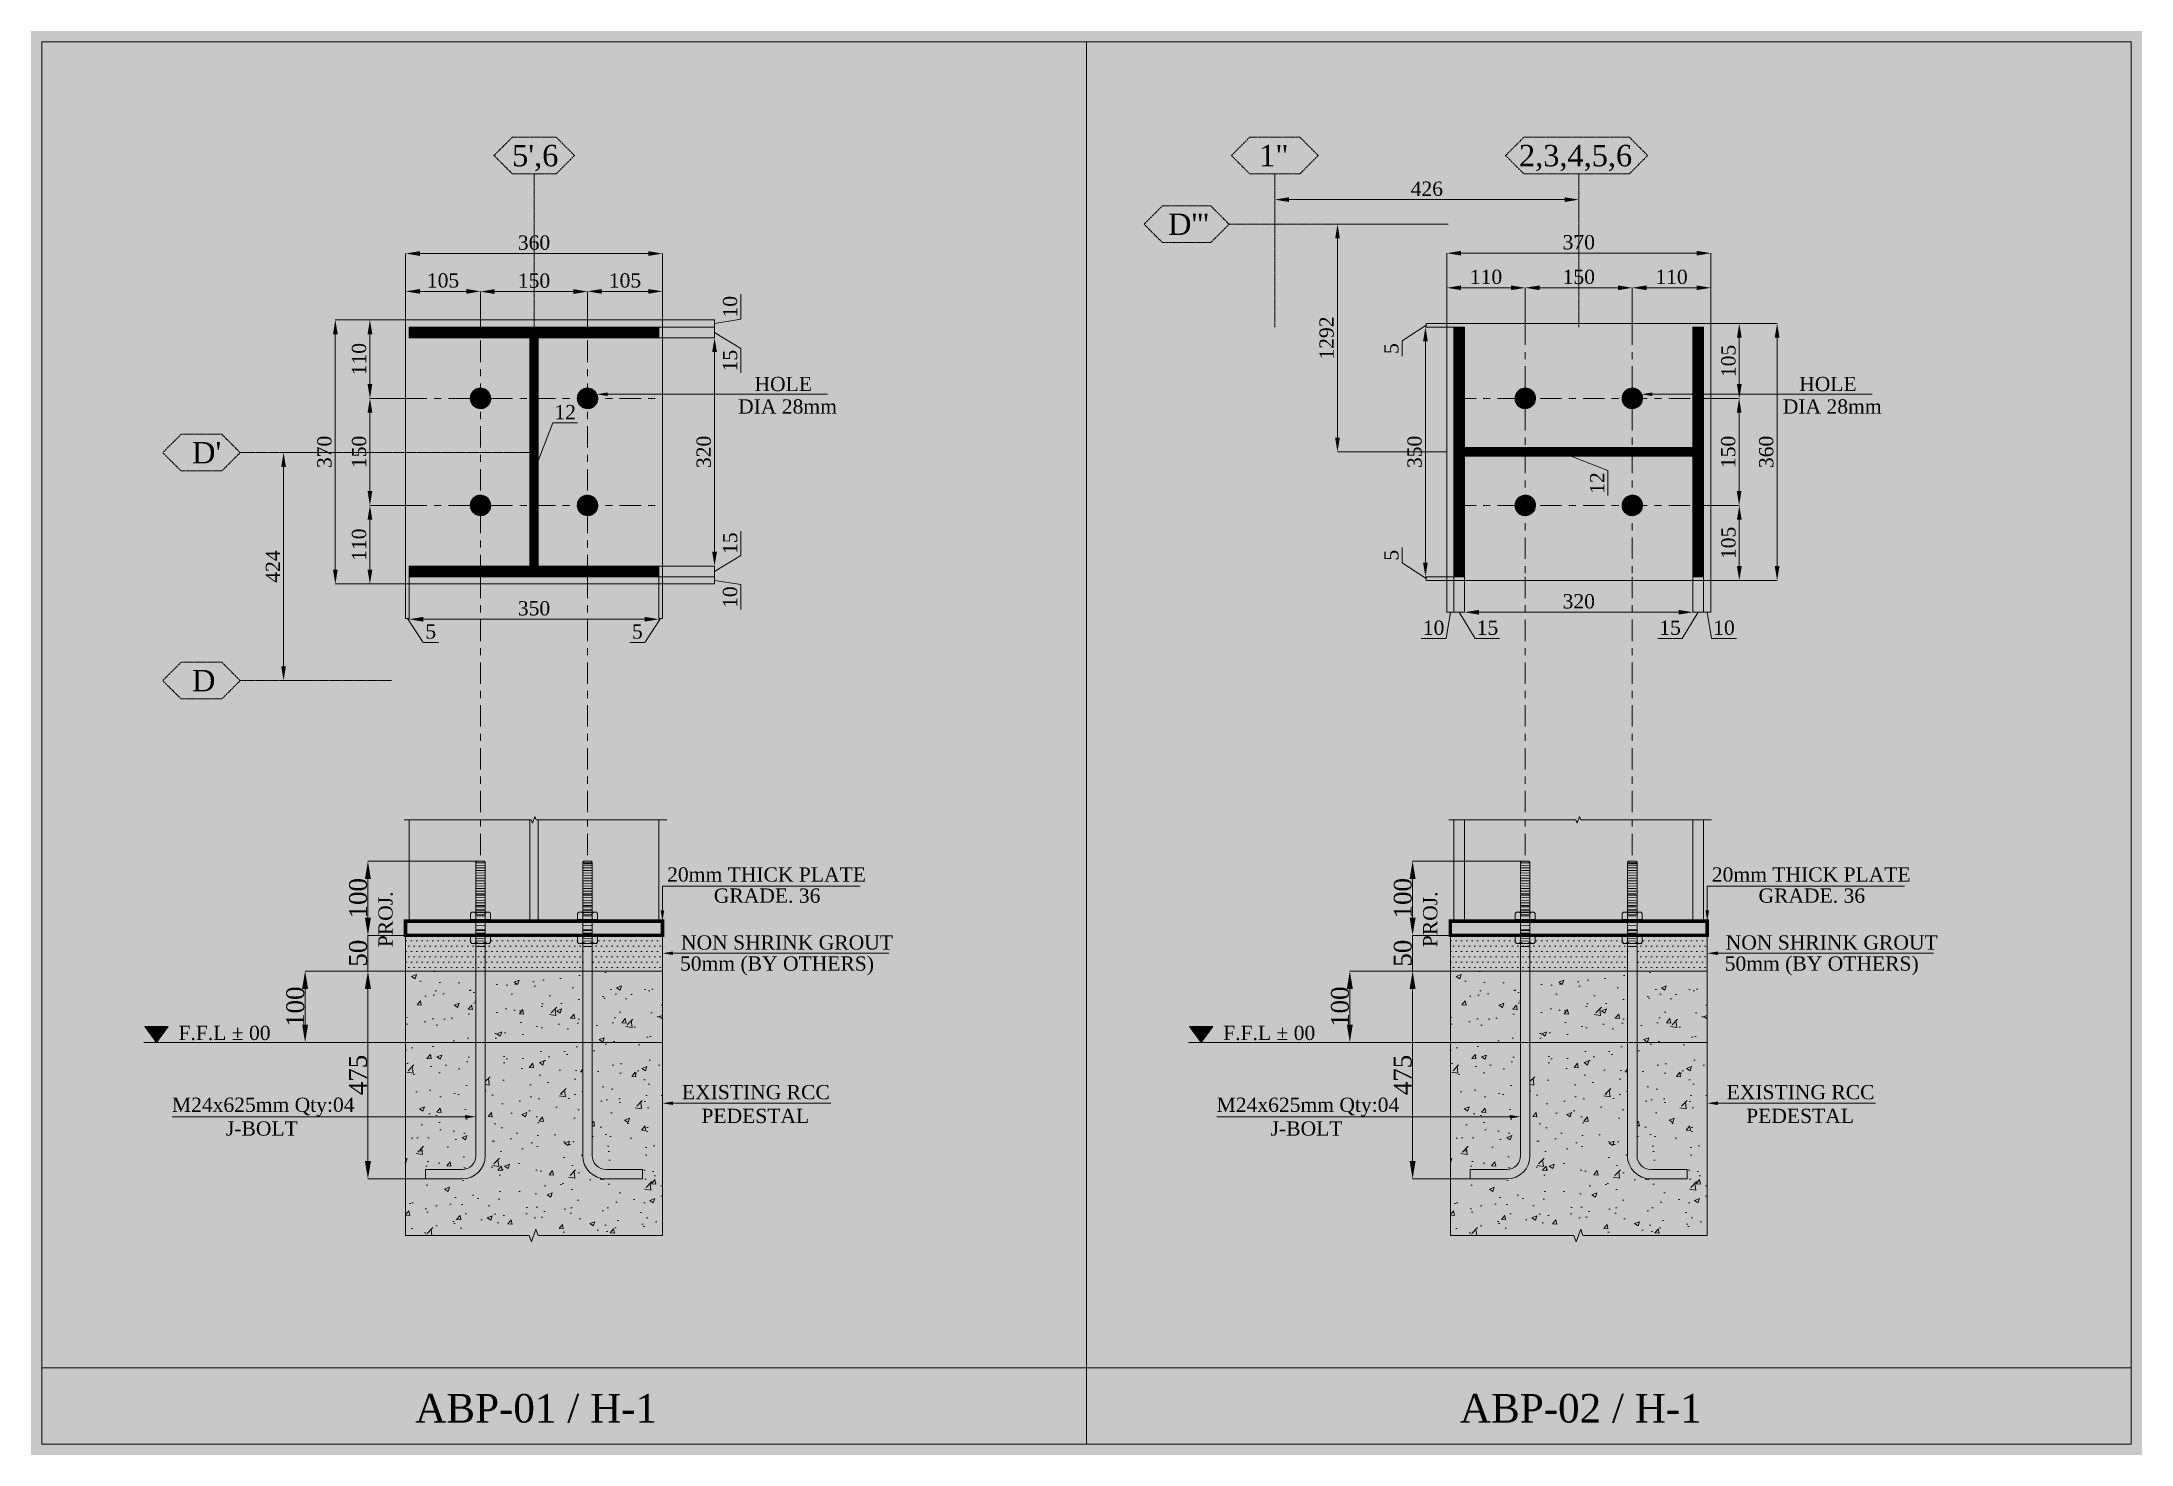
# Model space of a CAD drawing. Header units: millimetres. Extents: x 0 to 13151789, y -1482478 to 0.
# Drawn here: x 12765204 to 12768132, y -1279091 to -1277125 of the extents above; entities that cross this region are included whole.
import ezdxf

# ---------------------------------------------------------------- set-up
doc = ezdxf.new("R2010")
doc.units = ezdxf.units.MM
doc.header["$LTSCALE"] = 0.4
doc.header["$MEASUREMENT"] = 0
doc.header["$PDMODE"] = 66
doc.linetypes.add('CENTER', pattern=[2, 1.25, -0.25, 0.25, -0.25])
doc.linetypes.add('XKITLINE03', pattern=[6, 3, -1, 1, -1])
doc.layers.get('0').update_dxf_attribs({"lineweight": 0})
doc.layers.get('Defpoints').update_dxf_attribs({"lineweight": 0})
for name, color, linetype, lineweight in [('2', 3, 'Continuous', 0), ('Bolt', 255, 'Continuous', 0), ('COLUM HATCH', 7, 'Continuous', 0), ('Grid', 202, 'CENTER', 0), ('HATCH', 8, 'Continuous', 0), ('Layer 1', 7, 'Continuous', 0), ('MISCEL', 7, 'Continuous', 0), ('Other object type', 1, 'Continuous', 0), ('Outer Line', 1, 'Continuous', 0), ('TEXT', 7, 'Continuous', 0)]:
    doc.layers.add(name, color=color, linetype=linetype, lineweight=lineweight)
doc.styles.add('style2', font='ARIALN.TTF')
doc.styles.add('TNROMAN', font='times.ttf')
doc.dimstyles.new('shahid', dxfattribs={"dimtxt": 37.0005, "dimasz": 20, "dimexe": 8, "dimexo": 10, "dimgap": 5, "dimtad": 3, "dimdec": 0, "dimrnd": 1, "dimzin": 0, "dimdsep": 46, "dimtxsty": 'style2', "dimcen": 0.09, "dimclrt": 1, "dimadec": 0, "dimazin": 0, "dimtfac": 1, "dimtdec": 0, "dimtix": 1, "dimtmove": 1, "dimatfit": 3, "dimfxl": 1, "dimtolj": 1, "dimtzin": 0, "dimlwd": 5, "dimlwe": 5, "dimarcsym": 0})
pattern_1 = [(45, (5160851.15295, -1963925.04938), (-0.0883883476483, 0.0883883476483), [])]
pattern_2 = [(315, (12081132.61869, 6327342.27922), (0.0883883476483, 0.0883883476483), [])]

msp = doc.modelspace()

# ---------------------------------------------------------------- texts
at = {"layer": 'Grid', "color": 2, "lineweight": 0, "style": 'TNROMAN'}
for s, p in [("5',6", (12765862.7, -1277299.7)), ('1"', (12766909.7, -1277299.7)), ('2,3,4,5,6', (12767273.9, -1277299.7)), (" D''' ", (12766770.8, -1277395.9)), ("D' ", (12765414.2, -1277716.1)), ('D ', (12765414.2, -1278035.5))]:
    msp.add_text(s, height=30, dxfattribs=at).set_placement(p)
at = {"layer": 'TEXT', "lineweight": 0, "style": 'TNROMAN'}
for s, height, p in [('HOLE ', 20, (12766202.4, -1277614.8)), ('HOLE ', 20, (12767666.6, -1277614.8)), (' DIA 28mm ', 20, (12766171.9, -1277646.3)), (' DIA 28mm ', 20, (12767636.1, -1277646.3)), ('20mm THICK PLATE', 20, (12766080, -1278302.2)), ('20mm THICK PLATE', 20, (12767544.2, -1278302.2)), ('GRADE. 36', 20, (12766145.4, -1278331.8)), ('GRADE. 36', 20, (12767609.6, -1278331.8)), ('NON SHRINK GROUT', 20, (12766099.4, -1278397.5)), ('NON SHRINK GROUT', 20, (12767563.6, -1278397.5)), ('50mm (BY OTHERS)', 20, (12766098, -1278427)), ('50mm (BY OTHERS)', 20, (12767562.2, -1278427)), ('F.F.L ± 00 ', 20, (12765395.1, -1278524.2)), ('F.F.L ± 00 ', 20, (12766859.3, -1278524.2)), ('M24x625mm Qty:04', 20, (12765385.9, -1278624.9)), ('EXISTING RCC', 20, (12766100.7, -1278607.2)), ('M24x625mm Qty:04', 20, (12766850.1, -1278624.9)), ('EXISTING RCC', 20, (12767564.9, -1278607.2)), ('J-BOLT', 20, (12765461.6, -1278658.2)), ('PEDESTAL', 20, (12766128, -1278640.5)), ('J-BOLT', 20, (12766925.8, -1278658.2)), ('PEDESTAL', 20, (12767592.3, -1278640.5)), ('ABP-01 / H-1', 40, (12765726.8, -1279060.3)), ('ABP-02 / H-1', 40, (12767191, -1279060.3))]:
    msp.add_text(s, height=height, dxfattribs=at).set_placement(p)
for p in [(12765695.2, -1278394.1), (12767159.4, -1278394.1)]:
    msp.add_text('PROJ.', height=20, rotation=90, dxfattribs=at).set_placement(p)

# ---------------------------------------------------------------- blocks, each defined once
blk = doc.blocks.new('*D140')
at = {"layer": 'Defpoints', "color": 0, "linetype": 'ByBlock', "lineweight": 0, "ltscale": 0.0025, "transparency": 16777216}
for p in [(12765818.4, -1277475), (12765713.4, -1277515), (12765818.4, -1277526)]:
    blk.add_point(p, dxfattribs=at)
at = {"layer": 'Layer 1', "color": 8, "linetype": 'ByBlock', "lineweight": 5, "ltscale": 0.0025, "transparency": 16777216}
for p, q in [((12765713.4, -1277515), (12765713.4, -1277475)), ((12765733.4, -1277475), (12765798.4, -1277475)), ((12765818.4, -1277526), (12765818.4, -1277475))]:
    blk.add_line(p, q, dxfattribs=at)
at = {"layer": 'Layer 1', "color": 8, "linetype": 'ByBlock', "lineweight": 0, "ltscale": 0.0025, "transparency": 16777216}
for points in [[(12765733.4, -1277471.7), (12765733.4, -1277478.3), (12765713.4, -1277475)], [(12765798.4, -1277471.7), (12765798.4, -1277478.3), (12765818.4, -1277475)]]:
    blk.add_solid(points, dxfattribs=at)
at = {"layer": 'Layer 1', "color": 2, "linetype": 'ByBlock', "lineweight": 0, "ltscale": 0.0025, "transparency": 16777216, "insert": (12765765.9, -1277459.8), "char_height": 20, "attachment_point": 5, "style": 'TNROMAN'}
blk.add_mtext('\\A1;105', dxfattribs=at)
blk = doc.blocks.new('*D141')
at = {"layer": 'Defpoints', "color": 0, "linetype": 'ByBlock', "lineweight": 0, "ltscale": 0.0025, "transparency": 16777216}
for p in [(12765968.4, -1277475.3), (12765818.4, -1277526), (12765968.4, -1277526)]:
    blk.add_point(p, dxfattribs=at)
at = {"layer": 'Layer 1', "color": 8, "linetype": 'ByBlock', "lineweight": 5, "ltscale": 0.0025, "transparency": 16777216}
for p, q in [((12765818.4, -1277526), (12765818.4, -1277475.3)), ((12765838.4, -1277475.3), (12765948.4, -1277475.3)), ((12765968.4, -1277526), (12765968.4, -1277475.3))]:
    blk.add_line(p, q, dxfattribs=at)
at = {"layer": 'Layer 1', "color": 8, "linetype": 'ByBlock', "lineweight": 0, "ltscale": 0.0025, "transparency": 16777216}
for points in [[(12765838.4, -1277471.9), (12765838.4, -1277478.6), (12765818.4, -1277475.3)], [(12765948.4, -1277471.9), (12765948.4, -1277478.6), (12765968.4, -1277475.3)]]:
    blk.add_solid(points, dxfattribs=at)
at = {"layer": 'Layer 1', "color": 2, "linetype": 'ByBlock', "lineweight": 0, "ltscale": 0.0025, "transparency": 16777216, "insert": (12765893.4, -1277460.1), "char_height": 20, "attachment_point": 5, "style": 'TNROMAN'}
blk.add_mtext('\\A1;150', dxfattribs=at)
blk = doc.blocks.new('*D142')
at = {"layer": 'Defpoints', "color": 0, "linetype": 'ByBlock', "lineweight": 0, "ltscale": 0.0025, "transparency": 16777216}
for p in [(12766073.4, -1277475), (12765968.4, -1277526), (12766073.4, -1277515)]:
    blk.add_point(p, dxfattribs=at)
at = {"layer": 'Layer 1', "color": 8, "linetype": 'ByBlock', "lineweight": 5, "ltscale": 0.0025, "transparency": 16777216}
for p, q in [((12765968.4, -1277526), (12765968.4, -1277475)), ((12765988.4, -1277475), (12766053.4, -1277475)), ((12766073.4, -1277515), (12766073.4, -1277475))]:
    blk.add_line(p, q, dxfattribs=at)
at = {"layer": 'Layer 1', "color": 8, "linetype": 'ByBlock', "lineweight": 0, "ltscale": 0.0025, "transparency": 16777216}
for points in [[(12765988.4, -1277471.7), (12765988.4, -1277478.3), (12765968.4, -1277475)], [(12766053.4, -1277471.7), (12766053.4, -1277478.3), (12766073.4, -1277475)]]:
    blk.add_solid(points, dxfattribs=at)
at = {"layer": 'Layer 1', "color": 2, "linetype": 'ByBlock', "lineweight": 0, "ltscale": 0.0025, "transparency": 16777216, "insert": (12766020.9, -1277459.8), "char_height": 20, "attachment_point": 5, "style": 'TNROMAN'}
blk.add_mtext('\\A1;105', dxfattribs=at)
blk = doc.blocks.new('*D134')
at = {"layer": 'Defpoints', "color": 0, "linetype": 'ByBlock', "lineweight": 0, "ltscale": 0.0025, "transparency": 16777216}
for p in [(12765713.4, -1277515), (12765663.4, -1277625), (12765713.4, -1277625)]:
    blk.add_point(p, dxfattribs=at)
at = {"layer": 'Layer 1', "color": 8, "linetype": 'ByBlock', "lineweight": 5, "ltscale": 0.0025, "transparency": 16777216}
for p, q in [((12765713.4, -1277515), (12765663.4, -1277515)), ((12765663.4, -1277535), (12765663.4, -1277605)), ((12765713.4, -1277625), (12765663.4, -1277625))]:
    blk.add_line(p, q, dxfattribs=at)
at = {"layer": 'Layer 1', "color": 8, "linetype": 'ByBlock', "lineweight": 0, "ltscale": 0.0025, "transparency": 16777216}
for points in [[(12765660.1, -1277535), (12765666.8, -1277535), (12765663.4, -1277515)], [(12765660.1, -1277605), (12765666.8, -1277605), (12765663.4, -1277625)]]:
    blk.add_solid(points, dxfattribs=at)
at = {"layer": 'Layer 1', "color": 2, "linetype": 'ByBlock', "lineweight": 0, "ltscale": 0.0025, "transparency": 16777216, "insert": (12765648.3, -1277570), "char_height": 20, "attachment_point": 5, "rotation": 90, "style": 'TNROMAN'}
blk.add_mtext('\\A1;110', dxfattribs=at)
blk = doc.blocks.new('*D143')
at = {"layer": 'Defpoints', "color": 0, "lineweight": 0, "transparency": 16777216}
for p in [(12765713.4, -1277625), (12765663.4, -1277775), (12765713.4, -1277775)]:
    blk.add_point(p, dxfattribs=at)
at = {"layer": 'Layer 1', "color": 8, "lineweight": 5, "transparency": 16777216}
for p, q in [((12765713.4, -1277625), (12765663.4, -1277625)), ((12765663.4, -1277645), (12765663.4, -1277755)), ((12765713.4, -1277775), (12765663.4, -1277775))]:
    blk.add_line(p, q, dxfattribs=at)
at = {"layer": 'Layer 1', "color": 8, "lineweight": 0, "transparency": 16777216}
for points in [[(12765660.1, -1277645), (12765666.8, -1277645), (12765663.4, -1277625)], [(12765660.1, -1277755), (12765666.8, -1277755), (12765663.4, -1277775)]]:
    blk.add_solid(points, dxfattribs=at)
at = {"layer": 'Layer 1', "color": 2, "lineweight": 0, "transparency": 16777216, "insert": (12765648.3, -1277700), "char_height": 20, "attachment_point": 5, "rotation": 90, "style": 'TNROMAN'}
blk.add_mtext('\\A1;150', dxfattribs=at)
blk = doc.blocks.new('*D144')
at = {"layer": 'Defpoints', "color": 0, "lineweight": 0, "transparency": 16777216}
for p in [(12765713.4, -1277775), (12765663.4, -1277885), (12765713.4, -1277885)]:
    blk.add_point(p, dxfattribs=at)
at = {"layer": 'Layer 1', "color": 8, "lineweight": 5, "transparency": 16777216}
for p, q in [((12765713.4, -1277775), (12765663.4, -1277775)), ((12765663.4, -1277795), (12765663.4, -1277865)), ((12765713.4, -1277885), (12765663.4, -1277885))]:
    blk.add_line(p, q, dxfattribs=at)
at = {"layer": 'Layer 1', "color": 8, "lineweight": 0, "transparency": 16777216}
for points in [[(12765660.1, -1277795), (12765666.8, -1277795), (12765663.4, -1277775)], [(12765660.1, -1277865), (12765666.8, -1277865), (12765663.4, -1277885)]]:
    blk.add_solid(points, dxfattribs=at)
at = {"layer": 'Layer 1', "color": 2, "lineweight": 0, "transparency": 16777216, "insert": (12765648.3, -1277830), "char_height": 20, "attachment_point": 5, "rotation": 90, "style": 'TNROMAN'}
blk.add_mtext('\\A1;110', dxfattribs=at)
blk = doc.blocks.new('*D145')
at = {"layer": 'Defpoints', "color": 0, "linetype": 'ByBlock', "lineweight": 0, "ltscale": 0.0025, "transparency": 16777216}
for p in [(12766073.4, -1277422), (12765713.4, -1277515), (12766073.4, -1277515)]:
    blk.add_point(p, dxfattribs=at)
at = {"layer": 'Layer 1', "color": 8, "linetype": 'ByBlock', "lineweight": 5, "ltscale": 0.0025, "transparency": 16777216}
for p, q in [((12765713.4, -1277515), (12765713.4, -1277422)), ((12765733.4, -1277422), (12766053.4, -1277422)), ((12766073.4, -1277515), (12766073.4, -1277422))]:
    blk.add_line(p, q, dxfattribs=at)
at = {"layer": 'Layer 1', "color": 8, "linetype": 'ByBlock', "lineweight": 0, "ltscale": 0.0025, "transparency": 16777216}
for points in [[(12765733.4, -1277418.7), (12765733.4, -1277425.3), (12765713.4, -1277422)], [(12766053.4, -1277418.7), (12766053.4, -1277425.3), (12766073.4, -1277422)]]:
    blk.add_solid(points, dxfattribs=at)
at = {"layer": 'Layer 1', "color": 2, "linetype": 'ByBlock', "lineweight": 0, "ltscale": 0.0025, "transparency": 16777216, "insert": (12765893.4, -1277406.8), "char_height": 20, "attachment_point": 5, "style": 'TNROMAN'}
blk.add_mtext('\\A1;360', dxfattribs=at)
blk = doc.blocks.new('*D146')
at = {"layer": 'Defpoints', "color": 0, "linetype": 'ByBlock', "lineweight": 0, "ltscale": 0.0025, "transparency": 16777216}
for p in [(12765713.4, -1277515), (12765614.9, -1277885), (12765713.4, -1277885)]:
    blk.add_point(p, dxfattribs=at)
at = {"layer": 'Layer 1', "color": 8, "linetype": 'ByBlock', "lineweight": 5, "ltscale": 0.0025, "transparency": 16777216}
for p, q in [((12765713.4, -1277515), (12765614.9, -1277515)), ((12765614.9, -1277535), (12765614.9, -1277865)), ((12765713.4, -1277885), (12765614.9, -1277885))]:
    blk.add_line(p, q, dxfattribs=at)
at = {"layer": 'Layer 1', "color": 8, "linetype": 'ByBlock', "lineweight": 0, "ltscale": 0.0025, "transparency": 16777216}
for points in [[(12765611.6, -1277535), (12765618.3, -1277535), (12765614.9, -1277515)], [(12765611.6, -1277865), (12765618.3, -1277865), (12765614.9, -1277885)]]:
    blk.add_solid(points, dxfattribs=at)
at = {"layer": 'Layer 1', "color": 2, "linetype": 'ByBlock', "lineweight": 0, "ltscale": 0.0025, "transparency": 16777216, "insert": (12765599.7, -1277700), "char_height": 20, "attachment_point": 5, "rotation": 90, "style": 'TNROMAN'}
blk.add_mtext('\\A1;370', dxfattribs=at)
blk = doc.blocks.new('*D147')
at = {"layer": 'Defpoints', "color": 0, "lineweight": 0, "transparency": 16777216}
for p in [(12765718.4, -1277875), (12766068.4, -1277875), (12766068.4, -1277934.5)]:
    blk.add_point(p, dxfattribs=at)
at = {"layer": 'Layer 1', "color": 8, "lineweight": 5, "transparency": 16777216}
for p, q in [((12765718.4, -1277875), (12765718.4, -1277934.5)), ((12766068.4, -1277875), (12766068.4, -1277934.5)), ((12765738.4, -1277934.5), (12766048.4, -1277934.5))]:
    blk.add_line(p, q, dxfattribs=at)
at = {"layer": 'Layer 1', "color": 8, "lineweight": 0, "transparency": 16777216}
for points in [[(12765738.4, -1277931.2), (12765738.4, -1277937.8), (12765718.4, -1277934.5)], [(12766048.4, -1277931.2), (12766048.4, -1277937.8), (12766068.4, -1277934.5)]]:
    blk.add_solid(points, dxfattribs=at)
at = {"layer": 'Layer 1', "color": 2, "lineweight": 0, "transparency": 16777216, "insert": (12765893.4, -1277919.3), "char_height": 20, "attachment_point": 5, "style": 'TNROMAN'}
blk.add_mtext('\\A1;350', dxfattribs=at)
blk = doc.blocks.new('*D148')
at = {"layer": 'Defpoints', "color": 0, "lineweight": 0, "transparency": 16777216}
for p in [(12766068.4, -1277875), (12766073.4, -1277885), (12766073.4, -1277933.5)]:
    blk.add_point(p, dxfattribs=at)
at = {"layer": 'Layer 1', "color": 8, "lineweight": 5, "transparency": 16777216}
for p, q in [((12766068.4, -1277875), (12766068.4, -1277933.5)), ((12766073.4, -1277885), (12766073.4, -1277933.5)), ((12766070.9, -1277933.5), (12766048.9, -1277967)), ((12766068.4, -1277933.5), (12766073.4, -1277933.5)), ((12766068.4, -1277933.5), (12766073.4, -1277933.5)), ((12766048.9, -1277967), (12766027.5, -1277967))]:
    blk.add_line(p, q, dxfattribs=at)
at = {"layer": 'Layer 1', "color": 2, "lineweight": 0, "transparency": 16777216, "insert": (12766038.2, -1277951.8), "char_height": 20, "attachment_point": 5, "style": 'TNROMAN'}
blk.add_mtext('\\A1;5', dxfattribs=at)
blk = doc.blocks.new('*D135')
at = {"layer": 'Defpoints', "color": 0, "lineweight": 0, "transparency": 16777216}
for p in [(12765718.4, -1277874), (12765713.4, -1277885), (12765713.4, -1277933.5)]:
    blk.add_point(p, dxfattribs=at)
at = {"layer": 'Layer 1', "color": 8, "lineweight": 5, "transparency": 16777216}
for p, q in [((12765718.4, -1277874), (12765718.4, -1277933.5)), ((12765713.4, -1277885), (12765713.4, -1277933.5)), ((12765718.4, -1277933.5), (12765713.4, -1277933.5)), ((12765718.4, -1277933.5), (12765713.4, -1277933.5)), ((12765715.9, -1277933.5), (12765737.9, -1277967)), ((12765737.9, -1277967), (12765759.3, -1277967))]:
    blk.add_line(p, q, dxfattribs=at)
at = {"layer": 'Layer 1', "color": 2, "lineweight": 0, "transparency": 16777216, "insert": (12765748.6, -1277951.8), "char_height": 20, "attachment_point": 5, "style": 'TNROMAN'}
blk.add_mtext('\\A1;5', dxfattribs=at)
blk = doc.blocks.new('*D149')
at = {"layer": 'Defpoints', "color": 0, "linetype": 'ByBlock', "lineweight": 0, "ltscale": 0.0025, "transparency": 16777216}
for p in [(12766068.4, -1277525), (12766073.4, -1277515), (12766146.4, -1277525)]:
    blk.add_point(p, dxfattribs=at)
at = {"layer": 'Layer 1', "color": 8, "linetype": 'ByBlock', "lineweight": 5, "ltscale": 0.0025, "transparency": 16777216}
for p, q in [((12766183.4, -1277514), (12766183.4, -1277479)), ((12766068.4, -1277525), (12766146.4, -1277525)), ((12766073.4, -1277515), (12766146.4, -1277515)), ((12766146.4, -1277520), (12766183.4, -1277514)), ((12766146.4, -1277515), (12766146.4, -1277525)), ((12766146.4, -1277515), (12766146.4, -1277525))]:
    blk.add_line(p, q, dxfattribs=at)
at = {"layer": 'Layer 1', "color": 2, "linetype": 'ByBlock', "lineweight": 0, "ltscale": 0.0025, "transparency": 16777216, "insert": (12766168.3, -1277496.5), "char_height": 20, "attachment_point": 5, "rotation": 90, "style": 'TNROMAN'}
blk.add_mtext('\\A1;10', dxfattribs=at)
blk = doc.blocks.new('*D136')
at = {"layer": 'Defpoints', "color": 0, "linetype": 'ByBlock', "lineweight": 0, "ltscale": 0.0025, "transparency": 16777216}
for p in [(12766068.4, -1277525), (12766068.4, -1277540), (12766146.4, -1277540)]:
    blk.add_point(p, dxfattribs=at)
at = {"layer": 'Layer 1', "color": 8, "linetype": 'ByBlock', "lineweight": 5, "ltscale": 0.0025, "transparency": 16777216}
for p, q in [((12766068.4, -1277525), (12766146.4, -1277525)), ((12766146.4, -1277525), (12766146.4, -1277540)), ((12766146.4, -1277525), (12766146.4, -1277540)), ((12766068.4, -1277540), (12766146.4, -1277540)), ((12766146.4, -1277532.5), (12766183.4, -1277555)), ((12766183.4, -1277555), (12766183.4, -1277589.1))]:
    blk.add_line(p, q, dxfattribs=at)
at = {"layer": 'Layer 1', "color": 2, "linetype": 'ByBlock', "lineweight": 0, "ltscale": 0.0025, "transparency": 16777216, "insert": (12766168.3, -1277572.1), "char_height": 20, "attachment_point": 5, "rotation": 90, "style": 'TNROMAN'}
blk.add_mtext('\\A1;15', dxfattribs=at)
blk = doc.blocks.new('*D150')
at = {"layer": 'Defpoints', "color": 0, "lineweight": 0, "transparency": 16777216}
for p in [(12766068.4, -1277540), (12766068.4, -1277860), (12766146.4, -1277860)]:
    blk.add_point(p, dxfattribs=at)
at = {"layer": 'Layer 1', "color": 8, "lineweight": 5, "transparency": 16777216}
for p, q in [((12766068.4, -1277540), (12766146.4, -1277540)), ((12766146.4, -1277560), (12766146.4, -1277840)), ((12766068.4, -1277860), (12766146.4, -1277860))]:
    blk.add_line(p, q, dxfattribs=at)
at = {"layer": 'Layer 1', "color": 8, "lineweight": 0, "transparency": 16777216}
for points in [[(12766143.1, -1277560), (12766149.8, -1277560), (12766146.4, -1277540)], [(12766143.1, -1277840), (12766149.8, -1277840), (12766146.4, -1277860)]]:
    blk.add_solid(points, dxfattribs=at)
at = {"layer": 'Layer 1', "color": 2, "lineweight": 0, "transparency": 16777216, "insert": (12766131.3, -1277700), "char_height": 20, "attachment_point": 5, "rotation": 90, "style": 'TNROMAN'}
blk.add_mtext('\\A1;320', dxfattribs=at)
blk = doc.blocks.new('*D137')
at = {"layer": 'Defpoints', "color": 0, "linetype": 'ByBlock', "lineweight": 0, "ltscale": 0.0025, "transparency": 16777216}
for p in [(12766068.4, -1277875), (12766146.4, -1277875), (12766073.4, -1277885)]:
    blk.add_point(p, dxfattribs=at)
at = {"layer": 'Layer 1', "color": 8, "linetype": 'ByBlock', "lineweight": 5, "ltscale": 0.0025, "transparency": 16777216}
for p, q in [((12766068.4, -1277875), (12766146.4, -1277875)), ((12766146.4, -1277885), (12766146.4, -1277875)), ((12766146.4, -1277885), (12766146.4, -1277875)), ((12766146.4, -1277880), (12766183.4, -1277886)), ((12766073.4, -1277885), (12766146.4, -1277885)), ((12766183.4, -1277886), (12766183.4, -1277921))]:
    blk.add_line(p, q, dxfattribs=at)
at = {"layer": 'Layer 1', "color": 2, "linetype": 'ByBlock', "lineweight": 0, "ltscale": 0.0025, "transparency": 16777216, "insert": (12766168.3, -1277903.5), "char_height": 20, "attachment_point": 5, "rotation": 90, "style": 'TNROMAN'}
blk.add_mtext('\\A1;10', dxfattribs=at)
blk = doc.blocks.new('*D138')
at = {"layer": 'Defpoints', "color": 0, "linetype": 'ByBlock', "lineweight": 0, "ltscale": 0.0025, "transparency": 16777216}
for p in [(12766068.4, -1277860), (12766068.4, -1277875), (12766146.4, -1277860)]:
    blk.add_point(p, dxfattribs=at)
at = {"layer": 'Layer 1', "color": 8, "linetype": 'ByBlock', "lineweight": 5, "ltscale": 0.0025, "transparency": 16777216}
for p, q in [((12766183.4, -1277845), (12766183.4, -1277810.9)), ((12766146.4, -1277867.5), (12766183.4, -1277845)), ((12766068.4, -1277860), (12766146.4, -1277860)), ((12766068.4, -1277875), (12766146.4, -1277875)), ((12766146.4, -1277875), (12766146.4, -1277860)), ((12766146.4, -1277875), (12766146.4, -1277860))]:
    blk.add_line(p, q, dxfattribs=at)
at = {"layer": 'Layer 1', "color": 2, "linetype": 'ByBlock', "lineweight": 0, "ltscale": 0.0025, "transparency": 16777216, "insert": (12766168.3, -1277827.9), "char_height": 20, "attachment_point": 5, "rotation": 90, "style": 'TNROMAN'}
blk.add_mtext('\\A1;15', dxfattribs=at)
blk = doc.blocks.new('*D151')
at = {"layer": 'Defpoints', "color": 0, "lineweight": 0, "transparency": 16777216}
for p in [(12765887.4, -1277735.4), (12765899.4, -1277726.8), (12765899.4, -1277735.4)]:
    blk.add_point(p, dxfattribs=at)
at = {"layer": 'Layer 1', "color": 8, "lineweight": 5, "transparency": 16777216}
for p, q in [((12765893.4, -1277726.8), (12765919.7, -1277659.2)), ((12765919.7, -1277659.2), (12765954.5, -1277659.2)), ((12765887.4, -1277735.4), (12765887.4, -1277726.8)), ((12765887.4, -1277726.8), (12765899.4, -1277726.8)), ((12765887.4, -1277726.8), (12765899.4, -1277726.8)), ((12765899.4, -1277735.4), (12765899.4, -1277726.8))]:
    blk.add_line(p, q, dxfattribs=at)
at = {"layer": 'Layer 1', "color": 2, "lineweight": 0, "transparency": 16777216, "insert": (12765937.1, -1277644.2), "char_height": 20, "attachment_point": 5, "style": 'TNROMAN'}
blk.add_mtext('\\A1;12', dxfattribs=at)
blk = doc.blocks.new('*D153')
at = {"layer": 'Defpoints', "color": 0, "lineweight": 0, "transparency": 16777216}
for p in [(12765818.4, -1278273.5), (12765660.6, -1278377.5), (12765818.4, -1278377.5)]:
    blk.add_point(p, dxfattribs=at)
at = {"layer": 'Layer 1', "color": 8, "lineweight": 5, "transparency": 16777216}
for p, q in [((12765818.4, -1278273.5), (12765660.6, -1278273.5)), ((12765660.6, -1278298.5), (12765660.6, -1278352.5)), ((12765818.4, -1278377.5), (12765660.6, -1278377.5))]:
    blk.add_line(p, q, dxfattribs=at)
at = {"layer": 'Layer 1', "color": 8, "lineweight": 0, "transparency": 16777216}
for points in [[(12765656.4, -1278298.5), (12765664.8, -1278298.5), (12765660.6, -1278273.5)], [(12765656.4, -1278352.5), (12765664.8, -1278352.5), (12765660.6, -1278377.5)]]:
    blk.add_solid(points, dxfattribs=at)
at = {"layer": 'Layer 1', "color": 1, "lineweight": 0, "transparency": 16777216, "insert": (12765646.9, -1278325.5), "char_height": 25, "attachment_point": 5, "rotation": 90, "style": 'TNROMAN'}
blk.add_mtext('\\A1;100', dxfattribs=at)
blk = doc.blocks.new('*D154')
at = {"layer": 'Defpoints', "color": 0, "lineweight": 0, "transparency": 16777216}
for p in [(12765825.9, -1278377.5), (12765660.6, -1278427.5), (12765713.4, -1278427.5)]:
    blk.add_point(p, dxfattribs=at)
at = {"layer": 'Layer 1', "color": 8, "lineweight": 5, "transparency": 16777216}
for p, q in [((12765825.9, -1278377.5), (12765660.6, -1278377.5)), ((12765660.6, -1278377.5), (12765660.6, -1278427.5)), ((12765713.4, -1278427.5), (12765660.6, -1278427.5))]:
    blk.add_line(p, q, dxfattribs=at)
at = {"layer": 'Layer 1', "color": 1, "lineweight": 0, "transparency": 16777216, "insert": (12765646.9, -1278402.5), "char_height": 25, "attachment_point": 5, "rotation": 90, "style": 'TNROMAN'}
blk.add_mtext('\\A1;50', dxfattribs=at)
blk = doc.blocks.new('*D139')
at = {"layer": 'Defpoints', "color": 0, "lineweight": 0, "transparency": 16777216}
for p in [(12765713.4, -1278427.5), (12765660.6, -1278718.9), (12765741.4, -1278718.9)]:
    blk.add_point(p, dxfattribs=at)
at = {"layer": 'Layer 1', "color": 8, "lineweight": 5, "transparency": 16777216}
for p, q in [((12765713.4, -1278427.5), (12765660.6, -1278427.5)), ((12765660.6, -1278452.5), (12765660.6, -1278693.9)), ((12765741.4, -1278718.9), (12765660.6, -1278718.9))]:
    blk.add_line(p, q, dxfattribs=at)
at = {"layer": 'Layer 1', "color": 8, "lineweight": 0, "transparency": 16777216}
for points in [[(12765656.4, -1278452.5), (12765664.8, -1278452.5), (12765660.6, -1278427.5)], [(12765656.4, -1278693.9), (12765664.8, -1278693.9), (12765660.6, -1278718.9)]]:
    blk.add_solid(points, dxfattribs=at)
at = {"layer": 'Layer 1', "color": 1, "lineweight": 0, "transparency": 16777216, "insert": (12765646.8, -1278573.2), "char_height": 25, "attachment_point": 5, "rotation": 90, "style": 'TNROMAN'}
blk.add_mtext('\\A1;475', dxfattribs=at)
blk = doc.blocks.new('*D152')
at = {"layer": 'Defpoints', "color": 0, "lineweight": 0, "transparency": 16777216}
for p in [(12765572.6, -1278427.5), (12765713.4, -1278427.5), (12765710.1, -1278527.5)]:
    blk.add_point(p, dxfattribs=at)
at = {"layer": 'Layer 1', "color": 8, "lineweight": 5, "transparency": 16777216}
for p, q in [((12765713.4, -1278427.5), (12765572.6, -1278427.5)), ((12765572.6, -1278502.5), (12765572.6, -1278452.5)), ((12765710.1, -1278527.5), (12765572.6, -1278527.5))]:
    blk.add_line(p, q, dxfattribs=at)
at = {"layer": 'Layer 1', "color": 8, "lineweight": 0, "transparency": 16777216}
for points in [[(12765568.4, -1278452.5), (12765576.7, -1278452.5), (12765572.6, -1278427.5)], [(12765568.4, -1278502.5), (12765576.7, -1278502.5), (12765572.6, -1278527.5)]]:
    blk.add_solid(points, dxfattribs=at)
at = {"layer": 'Layer 1', "color": 1, "lineweight": 0, "transparency": 16777216, "insert": (12765558.9, -1278477.5), "char_height": 25, "attachment_point": 5, "rotation": 90, "style": 'TNROMAN'}
blk.add_mtext('\\A1;100', dxfattribs=at)
blk = doc.blocks.new('*D209')
at = {"layer": 'Defpoints', "color": 0, "linetype": 'ByBlock', "lineweight": 0, "ltscale": 0.0025, "transparency": 16777216}
for p in [(12767542.7, -1277520), (12767531.7, -1277625), (12767582.7, -1277625)]:
    blk.add_point(p, dxfattribs=at)
at = {"layer": 'Layer 1', "color": 8, "linetype": 'ByBlock', "lineweight": 5, "ltscale": 0.0025, "transparency": 16777216}
for p, q in [((12767542.7, -1277520), (12767582.7, -1277520)), ((12767582.7, -1277540), (12767582.7, -1277605)), ((12767531.7, -1277625), (12767582.7, -1277625))]:
    blk.add_line(p, q, dxfattribs=at)
at = {"layer": 'Layer 1', "color": 8, "linetype": 'ByBlock', "lineweight": 0, "ltscale": 0.0025, "transparency": 16777216}
for points in [[(12767579.3, -1277540), (12767586, -1277540), (12767582.7, -1277520)], [(12767579.3, -1277605), (12767586, -1277605), (12767582.7, -1277625)]]:
    blk.add_solid(points, dxfattribs=at)
at = {"layer": 'Layer 1', "color": 2, "linetype": 'ByBlock', "lineweight": 0, "ltscale": 0.0025, "transparency": 16777216, "insert": (12767567.5, -1277572.5), "char_height": 20, "attachment_point": 5, "rotation": 90, "style": 'TNROMAN'}
blk.add_mtext('\\A1;105', dxfattribs=at)
blk = doc.blocks.new('*D210')
at = {"layer": 'Defpoints', "color": 0, "linetype": 'ByBlock', "lineweight": 0, "ltscale": 0.0025, "transparency": 16777216}
for p in [(12767531.7, -1277625), (12767531.7, -1277775), (12767582.4, -1277775)]:
    blk.add_point(p, dxfattribs=at)
at = {"layer": 'Layer 1', "color": 8, "linetype": 'ByBlock', "lineweight": 5, "ltscale": 0.0025, "transparency": 16777216}
for p, q in [((12767531.7, -1277625), (12767582.4, -1277625)), ((12767582.4, -1277645), (12767582.4, -1277755)), ((12767531.7, -1277775), (12767582.4, -1277775))]:
    blk.add_line(p, q, dxfattribs=at)
at = {"layer": 'Layer 1', "color": 8, "linetype": 'ByBlock', "lineweight": 0, "ltscale": 0.0025, "transparency": 16777216}
for points in [[(12767579.1, -1277645), (12767585.7, -1277645), (12767582.4, -1277625)], [(12767579.1, -1277755), (12767585.7, -1277755), (12767582.4, -1277775)]]:
    blk.add_solid(points, dxfattribs=at)
at = {"layer": 'Layer 1', "color": 2, "linetype": 'ByBlock', "lineweight": 0, "ltscale": 0.0025, "transparency": 16777216, "insert": (12767567.2, -1277700), "char_height": 20, "attachment_point": 5, "rotation": 90, "style": 'TNROMAN'}
blk.add_mtext('\\A1;150', dxfattribs=at)
blk = doc.blocks.new('*D211')
at = {"layer": 'Defpoints', "color": 0, "linetype": 'ByBlock', "lineweight": 0, "ltscale": 0.0025, "transparency": 16777216}
for p in [(12767531.7, -1277775), (12767542.7, -1277880), (12767582.7, -1277880)]:
    blk.add_point(p, dxfattribs=at)
at = {"layer": 'Layer 1', "color": 8, "linetype": 'ByBlock', "lineweight": 5, "ltscale": 0.0025, "transparency": 16777216}
for p, q in [((12767531.7, -1277775), (12767582.7, -1277775)), ((12767582.7, -1277795), (12767582.7, -1277860)), ((12767542.7, -1277880), (12767582.7, -1277880))]:
    blk.add_line(p, q, dxfattribs=at)
at = {"layer": 'Layer 1', "color": 8, "linetype": 'ByBlock', "lineweight": 0, "ltscale": 0.0025, "transparency": 16777216}
for points in [[(12767579.3, -1277795), (12767586, -1277795), (12767582.7, -1277775)], [(12767579.3, -1277860), (12767586, -1277860), (12767582.7, -1277880)]]:
    blk.add_solid(points, dxfattribs=at)
at = {"layer": 'Layer 1', "color": 2, "linetype": 'ByBlock', "lineweight": 0, "ltscale": 0.0025, "transparency": 16777216, "insert": (12767567.5, -1277827.5), "char_height": 20, "attachment_point": 5, "rotation": 90, "style": 'TNROMAN'}
blk.add_mtext('\\A1;105', dxfattribs=at)
blk = doc.blocks.new('*D203')
at = {"layer": 'Defpoints', "color": 0, "linetype": 'ByBlock', "lineweight": 0, "ltscale": 0.0025, "transparency": 16777216}
for p in [(12767432.7, -1277470), (12767432.7, -1277520), (12767542.7, -1277520)]:
    blk.add_point(p, dxfattribs=at)
at = {"layer": 'Layer 1', "color": 8, "linetype": 'ByBlock', "lineweight": 5, "ltscale": 0.0025, "transparency": 16777216}
for p, q in [((12767432.7, -1277520), (12767432.7, -1277470)), ((12767522.7, -1277470), (12767452.7, -1277470)), ((12767542.7, -1277520), (12767542.7, -1277470))]:
    blk.add_line(p, q, dxfattribs=at)
at = {"layer": 'Layer 1', "color": 8, "linetype": 'ByBlock', "lineweight": 0, "ltscale": 0.0025, "transparency": 16777216}
for points in [[(12767452.7, -1277466.7), (12767452.7, -1277473.3), (12767432.7, -1277470)], [(12767522.7, -1277466.7), (12767522.7, -1277473.3), (12767542.7, -1277470)]]:
    blk.add_solid(points, dxfattribs=at)
at = {"layer": 'Layer 1', "color": 2, "linetype": 'ByBlock', "lineweight": 0, "ltscale": 0.0025, "transparency": 16777216, "insert": (12767487.7, -1277454.8), "char_height": 20, "attachment_point": 5, "style": 'TNROMAN'}
blk.add_mtext('\\A1;110', dxfattribs=at)
blk = doc.blocks.new('*D212')
at = {"layer": 'Defpoints', "color": 0, "lineweight": 0, "transparency": 16777216}
for p in [(12767282.7, -1277470), (12767282.7, -1277520), (12767432.7, -1277520)]:
    blk.add_point(p, dxfattribs=at)
at = {"layer": 'Layer 1', "color": 8, "lineweight": 5, "transparency": 16777216}
for p, q in [((12767282.7, -1277520), (12767282.7, -1277470)), ((12767412.7, -1277470), (12767302.7, -1277470)), ((12767432.7, -1277520), (12767432.7, -1277470))]:
    blk.add_line(p, q, dxfattribs=at)
at = {"layer": 'Layer 1', "color": 8, "lineweight": 0, "transparency": 16777216}
for points in [[(12767302.7, -1277466.7), (12767302.7, -1277473.3), (12767282.7, -1277470)], [(12767412.7, -1277466.7), (12767412.7, -1277473.3), (12767432.7, -1277470)]]:
    blk.add_solid(points, dxfattribs=at)
at = {"layer": 'Layer 1', "color": 2, "lineweight": 0, "transparency": 16777216, "insert": (12767357.7, -1277454.8), "char_height": 20, "attachment_point": 5, "style": 'TNROMAN'}
blk.add_mtext('\\A1;150', dxfattribs=at)
blk = doc.blocks.new('*D213')
at = {"layer": 'Defpoints', "color": 0, "lineweight": 0, "transparency": 16777216}
for p in [(12767172.7, -1277470), (12767172.7, -1277520), (12767282.7, -1277520)]:
    blk.add_point(p, dxfattribs=at)
at = {"layer": 'Layer 1', "color": 8, "lineweight": 5, "transparency": 16777216}
for p, q in [((12767172.7, -1277520), (12767172.7, -1277470)), ((12767262.7, -1277470), (12767192.7, -1277470)), ((12767282.7, -1277520), (12767282.7, -1277470))]:
    blk.add_line(p, q, dxfattribs=at)
at = {"layer": 'Layer 1', "color": 8, "lineweight": 0, "transparency": 16777216}
for points in [[(12767192.7, -1277466.7), (12767192.7, -1277473.3), (12767172.7, -1277470)], [(12767262.7, -1277466.7), (12767262.7, -1277473.3), (12767282.7, -1277470)]]:
    blk.add_solid(points, dxfattribs=at)
at = {"layer": 'Layer 1', "color": 2, "lineweight": 0, "transparency": 16777216, "insert": (12767227.7, -1277454.8), "char_height": 20, "attachment_point": 5, "style": 'TNROMAN'}
blk.add_mtext('\\A1;110', dxfattribs=at)
blk = doc.blocks.new('*D214')
at = {"layer": 'Defpoints', "color": 0, "linetype": 'ByBlock', "lineweight": 0, "ltscale": 0.0025, "transparency": 16777216}
for p in [(12767542.7, -1277520), (12767542.7, -1277880), (12767635.7, -1277880)]:
    blk.add_point(p, dxfattribs=at)
at = {"layer": 'Layer 1', "color": 8, "linetype": 'ByBlock', "lineweight": 5, "ltscale": 0.0025, "transparency": 16777216}
for p, q in [((12767542.7, -1277520), (12767635.7, -1277520)), ((12767635.7, -1277540), (12767635.7, -1277860)), ((12767542.7, -1277880), (12767635.7, -1277880))]:
    blk.add_line(p, q, dxfattribs=at)
at = {"layer": 'Layer 1', "color": 8, "linetype": 'ByBlock', "lineweight": 0, "ltscale": 0.0025, "transparency": 16777216}
for points in [[(12767632.3, -1277540), (12767639, -1277540), (12767635.7, -1277520)], [(12767632.3, -1277860), (12767639, -1277860), (12767635.7, -1277880)]]:
    blk.add_solid(points, dxfattribs=at)
at = {"layer": 'Layer 1', "color": 2, "linetype": 'ByBlock', "lineweight": 0, "ltscale": 0.0025, "transparency": 16777216, "insert": (12767620.5, -1277700), "char_height": 20, "attachment_point": 5, "rotation": 90, "style": 'TNROMAN'}
blk.add_mtext('\\A1;360', dxfattribs=at)
blk = doc.blocks.new('*D215')
at = {"layer": 'Defpoints', "color": 0, "linetype": 'ByBlock', "lineweight": 0, "ltscale": 0.0025, "transparency": 16777216}
for p in [(12767172.7, -1277421.5), (12767172.7, -1277520), (12767542.7, -1277520)]:
    blk.add_point(p, dxfattribs=at)
at = {"layer": 'Layer 1', "color": 8, "linetype": 'ByBlock', "lineweight": 5, "ltscale": 0.0025, "transparency": 16777216}
for p, q in [((12767172.7, -1277520), (12767172.7, -1277421.5)), ((12767522.7, -1277421.5), (12767192.7, -1277421.5)), ((12767542.7, -1277520), (12767542.7, -1277421.5))]:
    blk.add_line(p, q, dxfattribs=at)
at = {"layer": 'Layer 1', "color": 8, "linetype": 'ByBlock', "lineweight": 0, "ltscale": 0.0025, "transparency": 16777216}
for points in [[(12767192.7, -1277418.2), (12767192.7, -1277424.8), (12767172.7, -1277421.5)], [(12767522.7, -1277418.2), (12767522.7, -1277424.8), (12767542.7, -1277421.5)]]:
    blk.add_solid(points, dxfattribs=at)
at = {"layer": 'Layer 1', "color": 2, "linetype": 'ByBlock', "lineweight": 0, "ltscale": 0.0025, "transparency": 16777216, "insert": (12767357.7, -1277406.3), "char_height": 20, "attachment_point": 5, "style": 'TNROMAN'}
blk.add_mtext('\\A1;370', dxfattribs=at)
blk = doc.blocks.new('*D216')
at = {"layer": 'Defpoints', "color": 0, "lineweight": 0, "transparency": 16777216}
for p in [(12767182.7, -1277525), (12767142.8, -1277875), (12767182.7, -1277875)]:
    blk.add_point(p, dxfattribs=at)
at = {"layer": 'Layer 1', "color": 8, "lineweight": 5, "transparency": 16777216}
for p, q in [((12767182.7, -1277525), (12767142.8, -1277525)), ((12767142.8, -1277545), (12767142.8, -1277855)), ((12767182.7, -1277875), (12767142.8, -1277875))]:
    blk.add_line(p, q, dxfattribs=at)
at = {"layer": 'Layer 1', "color": 8, "lineweight": 0, "transparency": 16777216}
for points in [[(12767139.4, -1277545), (12767146.1, -1277545), (12767142.8, -1277525)], [(12767139.4, -1277855), (12767146.1, -1277855), (12767142.8, -1277875)]]:
    blk.add_solid(points, dxfattribs=at)
at = {"layer": 'Layer 1', "color": 2, "lineweight": 0, "transparency": 16777216, "insert": (12767127.6, -1277700), "char_height": 20, "attachment_point": 5, "rotation": 90, "style": 'TNROMAN'}
blk.add_mtext('\\A1;350', dxfattribs=at)
blk = doc.blocks.new('*D217')
at = {"layer": 'Defpoints', "color": 0, "lineweight": 0, "transparency": 16777216}
for p in [(12767143.8, -1277880), (12767172.7, -1277880), (12767182.7, -1277875)]:
    blk.add_point(p, dxfattribs=at)
at = {"layer": 'Layer 1', "color": 8, "lineweight": 5, "transparency": 16777216}
for p, q in [((12767110.3, -1277855.5), (12767110.3, -1277834.1)), ((12767143.8, -1277877.5), (12767110.3, -1277855.5)), ((12767182.7, -1277875), (12767143.8, -1277875)), ((12767143.8, -1277875), (12767143.8, -1277880)), ((12767143.8, -1277875), (12767143.8, -1277880)), ((12767172.7, -1277880), (12767143.8, -1277880))]:
    blk.add_line(p, q, dxfattribs=at)
at = {"layer": 'Layer 1', "color": 2, "lineweight": 0, "transparency": 16777216, "insert": (12767095.1, -1277844.8), "char_height": 20, "attachment_point": 5, "rotation": 90, "style": 'TNROMAN'}
blk.add_mtext('\\A1;5', dxfattribs=at)
blk = doc.blocks.new('*D204')
at = {"layer": 'Defpoints', "color": 0, "lineweight": 0, "transparency": 16777216}
for p in [(12767143.8, -1277520), (12767172.7, -1277520), (12767183.7, -1277525)]:
    blk.add_point(p, dxfattribs=at)
at = {"layer": 'Layer 1', "color": 8, "lineweight": 5, "transparency": 16777216}
for p, q in [((12767143.8, -1277522.5), (12767110.3, -1277544.5)), ((12767172.7, -1277520), (12767143.8, -1277520)), ((12767143.8, -1277525), (12767143.8, -1277520)), ((12767143.8, -1277525), (12767143.8, -1277520)), ((12767183.7, -1277525), (12767143.8, -1277525)), ((12767110.3, -1277544.5), (12767110.3, -1277565.9))]:
    blk.add_line(p, q, dxfattribs=at)
at = {"layer": 'Layer 1', "color": 2, "lineweight": 0, "transparency": 16777216, "insert": (12767095.1, -1277555.2), "char_height": 20, "attachment_point": 5, "rotation": 90, "style": 'TNROMAN'}
blk.add_mtext('\\A1;5', dxfattribs=at)
blk = doc.blocks.new('*D218')
at = {"layer": 'Defpoints', "color": 0, "linetype": 'ByBlock', "lineweight": 0, "ltscale": 0.0025, "transparency": 16777216}
for p in [(12767532.7, -1277875), (12767542.7, -1277880), (12767532.7, -1277924.7)]:
    blk.add_point(p, dxfattribs=at)
at = {"layer": 'Layer 1', "color": 8, "linetype": 'ByBlock', "lineweight": 5, "ltscale": 0.0025, "transparency": 16777216}
for p, q in [((12767532.7, -1277875), (12767532.7, -1277924.7)), ((12767542.7, -1277880), (12767542.7, -1277924.7)), ((12767542.7, -1277924.7), (12767532.7, -1277924.7)), ((12767542.7, -1277924.7), (12767532.7, -1277924.7)), ((12767537.7, -1277924.7), (12767543.7, -1277961.7)), ((12767543.7, -1277961.7), (12767578.7, -1277961.7))]:
    blk.add_line(p, q, dxfattribs=at)
at = {"layer": 'Layer 1', "color": 2, "linetype": 'ByBlock', "lineweight": 0, "ltscale": 0.0025, "transparency": 16777216, "insert": (12767561.2, -1277946.5), "char_height": 20, "attachment_point": 5, "style": 'TNROMAN'}
blk.add_mtext('\\A1;10', dxfattribs=at)
blk = doc.blocks.new('*D205')
at = {"layer": 'Defpoints', "color": 0, "linetype": 'ByBlock', "lineweight": 0, "ltscale": 0.0025, "transparency": 16777216}
for p in [(12767517.7, -1277875), (12767532.7, -1277875), (12767517.7, -1277924.7)]:
    blk.add_point(p, dxfattribs=at)
at = {"layer": 'Layer 1', "color": 8, "linetype": 'ByBlock', "lineweight": 5, "ltscale": 0.0025, "transparency": 16777216}
for p, q in [((12767517.7, -1277875), (12767517.7, -1277924.7)), ((12767532.7, -1277875), (12767532.7, -1277924.7)), ((12767525.2, -1277924.7), (12767502.7, -1277961.7)), ((12767532.7, -1277924.7), (12767517.7, -1277924.7)), ((12767532.7, -1277924.7), (12767517.7, -1277924.7)), ((12767502.7, -1277961.7), (12767468.5, -1277961.7))]:
    blk.add_line(p, q, dxfattribs=at)
at = {"layer": 'Layer 1', "color": 2, "linetype": 'ByBlock', "lineweight": 0, "ltscale": 0.0025, "transparency": 16777216, "insert": (12767485.6, -1277946.5), "char_height": 20, "attachment_point": 5, "style": 'TNROMAN'}
blk.add_mtext('\\A1;15', dxfattribs=at)
blk = doc.blocks.new('*D219')
at = {"layer": 'Defpoints', "color": 0, "lineweight": 0, "transparency": 16777216}
for p in [(12767197.7, -1277875), (12767517.7, -1277875), (12767197.7, -1277924.7)]:
    blk.add_point(p, dxfattribs=at)
at = {"layer": 'Layer 1', "color": 8, "lineweight": 5, "transparency": 16777216}
for p, q in [((12767197.7, -1277875), (12767197.7, -1277924.7)), ((12767517.7, -1277875), (12767517.7, -1277924.7)), ((12767497.7, -1277924.7), (12767217.7, -1277924.7))]:
    blk.add_line(p, q, dxfattribs=at)
at = {"layer": 'Layer 1', "color": 8, "lineweight": 0, "transparency": 16777216}
for points in [[(12767217.7, -1277921.4), (12767217.7, -1277928), (12767197.7, -1277924.7)], [(12767497.7, -1277921.4), (12767497.7, -1277928), (12767517.7, -1277924.7)]]:
    blk.add_solid(points, dxfattribs=at)
at = {"layer": 'Layer 1', "color": 2, "lineweight": 0, "transparency": 16777216, "insert": (12767357.7, -1277909.5), "char_height": 20, "attachment_point": 5, "style": 'TNROMAN'}
blk.add_mtext('\\A1;320', dxfattribs=at)
blk = doc.blocks.new('*D206')
at = {"layer": 'Defpoints', "color": 0, "linetype": 'ByBlock', "lineweight": 0, "ltscale": 0.0025, "transparency": 16777216}
for p in [(12767172.7, -1277880), (12767182.7, -1277875), (12767182.7, -1277924.7)]:
    blk.add_point(p, dxfattribs=at)
at = {"layer": 'Layer 1', "color": 8, "linetype": 'ByBlock', "lineweight": 5, "ltscale": 0.0025, "transparency": 16777216}
for p, q in [((12767172.7, -1277880), (12767172.7, -1277924.7)), ((12767182.7, -1277875), (12767182.7, -1277924.7)), ((12767177.7, -1277924.7), (12767171.7, -1277961.7)), ((12767172.7, -1277924.7), (12767182.7, -1277924.7)), ((12767172.7, -1277924.7), (12767182.7, -1277924.7)), ((12767171.7, -1277961.7), (12767136.6, -1277961.7))]:
    blk.add_line(p, q, dxfattribs=at)
at = {"layer": 'Layer 1', "color": 2, "linetype": 'ByBlock', "lineweight": 0, "ltscale": 0.0025, "transparency": 16777216, "insert": (12767154.2, -1277946.5), "char_height": 20, "attachment_point": 5, "style": 'TNROMAN'}
blk.add_mtext('\\A1;10', dxfattribs=at)
blk = doc.blocks.new('*D207')
at = {"layer": 'Defpoints', "color": 0, "linetype": 'ByBlock', "lineweight": 0, "ltscale": 0.0025, "transparency": 16777216}
for p in [(12767182.7, -1277875), (12767197.7, -1277875), (12767197.7, -1277924.7)]:
    blk.add_point(p, dxfattribs=at)
at = {"layer": 'Layer 1', "color": 8, "linetype": 'ByBlock', "lineweight": 5, "ltscale": 0.0025, "transparency": 16777216}
for p, q in [((12767182.7, -1277875), (12767182.7, -1277924.7)), ((12767197.7, -1277875), (12767197.7, -1277924.7)), ((12767182.7, -1277924.7), (12767197.7, -1277924.7)), ((12767182.7, -1277924.7), (12767197.7, -1277924.7)), ((12767190.2, -1277924.7), (12767212.7, -1277961.7)), ((12767212.7, -1277961.7), (12767246.8, -1277961.7))]:
    blk.add_line(p, q, dxfattribs=at)
at = {"layer": 'Layer 1', "color": 2, "linetype": 'ByBlock', "lineweight": 0, "ltscale": 0.0025, "transparency": 16777216, "insert": (12767229.7, -1277946.5), "char_height": 20, "attachment_point": 5, "style": 'TNROMAN'}
blk.add_mtext('\\A1;15', dxfattribs=at)
blk = doc.blocks.new('*D220')
at = {"layer": 'Defpoints', "color": 0, "lineweight": 0, "transparency": 16777216}
for p in [(12767322.2, -1277694), (12767322.2, -1277706), (12767330.9, -1277706)]:
    blk.add_point(p, dxfattribs=at)
at = {"layer": 'Layer 1', "color": 8, "lineweight": 5, "transparency": 16777216}
for p, q in [((12767322.2, -1277694), (12767330.9, -1277694)), ((12767322.2, -1277706), (12767330.9, -1277706)), ((12767330.9, -1277694), (12767330.9, -1277706)), ((12767330.9, -1277694), (12767330.9, -1277706)), ((12767330.9, -1277700), (12767398.4, -1277726.2)), ((12767398.4, -1277726.2), (12767398.4, -1277761.1))]:
    blk.add_line(p, q, dxfattribs=at)
at = {"layer": 'Layer 1', "color": 2, "lineweight": 0, "transparency": 16777216, "insert": (12767383.4, -1277743.7), "char_height": 20, "attachment_point": 5, "rotation": 90, "style": 'TNROMAN'}
blk.add_mtext('\\A1;12', dxfattribs=at)
blk = doc.blocks.new('*D221')
at = {"layer": 'Defpoints', "color": 0, "lineweight": 0, "transparency": 16777216}
for p in [(12767282.7, -1278273.5), (12767124.8, -1278377.5), (12767282.7, -1278377.5)]:
    blk.add_point(p, dxfattribs=at)
at = {"layer": 'Layer 1', "color": 8, "lineweight": 5, "transparency": 16777216}
for p, q in [((12767282.7, -1278273.5), (12767124.8, -1278273.5)), ((12767124.8, -1278298.5), (12767124.8, -1278352.5)), ((12767282.7, -1278377.5), (12767124.8, -1278377.5))]:
    blk.add_line(p, q, dxfattribs=at)
at = {"layer": 'Layer 1', "color": 8, "lineweight": 0, "transparency": 16777216}
for points in [[(12767120.6, -1278298.5), (12767129, -1278298.5), (12767124.8, -1278273.5)], [(12767120.6, -1278352.5), (12767129, -1278352.5), (12767124.8, -1278377.5)]]:
    blk.add_solid(points, dxfattribs=at)
at = {"layer": 'Layer 1', "color": 1, "lineweight": 0, "transparency": 16777216, "insert": (12767111.1, -1278325.5), "char_height": 25, "attachment_point": 5, "rotation": 90, "style": 'TNROMAN'}
blk.add_mtext('\\A1;100', dxfattribs=at)
blk = doc.blocks.new('*D222')
at = {"layer": 'Defpoints', "color": 0, "lineweight": 0, "transparency": 16777216}
for p in [(12767290.2, -1278377.5), (12767124.8, -1278427.5), (12767177.7, -1278427.5)]:
    blk.add_point(p, dxfattribs=at)
at = {"layer": 'Layer 1', "color": 8, "lineweight": 5, "transparency": 16777216}
for p, q in [((12767290.2, -1278377.5), (12767124.8, -1278377.5)), ((12767124.8, -1278377.5), (12767124.8, -1278427.5)), ((12767177.7, -1278427.5), (12767124.8, -1278427.5))]:
    blk.add_line(p, q, dxfattribs=at)
at = {"layer": 'Layer 1', "color": 1, "lineweight": 0, "transparency": 16777216, "insert": (12767111.1, -1278402.5), "char_height": 25, "attachment_point": 5, "rotation": 90, "style": 'TNROMAN'}
blk.add_mtext('\\A1;50', dxfattribs=at)
blk = doc.blocks.new('*D208')
at = {"layer": 'Defpoints', "color": 0, "lineweight": 0, "transparency": 16777216}
for p in [(12767177.7, -1278427.5), (12767124.8, -1278718.9), (12767205.6, -1278718.9)]:
    blk.add_point(p, dxfattribs=at)
at = {"layer": 'Layer 1', "color": 8, "lineweight": 5, "transparency": 16777216}
for p, q in [((12767177.7, -1278427.5), (12767124.8, -1278427.5)), ((12767124.8, -1278452.5), (12767124.8, -1278693.9)), ((12767205.6, -1278718.9), (12767124.8, -1278718.9))]:
    blk.add_line(p, q, dxfattribs=at)
at = {"layer": 'Layer 1', "color": 8, "lineweight": 0, "transparency": 16777216}
for points in [[(12767120.6, -1278452.5), (12767129, -1278452.5), (12767124.8, -1278427.5)], [(12767120.6, -1278693.9), (12767129, -1278693.9), (12767124.8, -1278718.9)]]:
    blk.add_solid(points, dxfattribs=at)
at = {"layer": 'Layer 1', "color": 1, "lineweight": 0, "transparency": 16777216, "insert": (12767111.1, -1278573.2), "char_height": 25, "attachment_point": 5, "rotation": 90, "style": 'TNROMAN'}
blk.add_mtext('\\A1;475', dxfattribs=at)
blk = doc.blocks.new('*D223')
at = {"layer": 'Defpoints', "color": 0, "lineweight": 0, "transparency": 16777216}
for p in [(12767036.8, -1278427.5), (12767177.7, -1278427.5), (12767174.3, -1278527.5)]:
    blk.add_point(p, dxfattribs=at)
at = {"layer": 'Layer 1', "color": 8, "lineweight": 5, "transparency": 16777216}
for p, q in [((12767177.7, -1278427.5), (12767036.8, -1278427.5)), ((12767036.8, -1278502.5), (12767036.8, -1278452.5)), ((12767174.3, -1278527.5), (12767036.8, -1278527.5))]:
    blk.add_line(p, q, dxfattribs=at)
at = {"layer": 'Layer 1', "color": 8, "lineweight": 0, "transparency": 16777216}
for points in [[(12767032.6, -1278452.5), (12767041, -1278452.5), (12767036.8, -1278427.5)], [(12767032.6, -1278502.5), (12767041, -1278502.5), (12767036.8, -1278527.5)]]:
    blk.add_solid(points, dxfattribs=at)
at = {"layer": 'Layer 1', "color": 1, "lineweight": 0, "transparency": 16777216, "insert": (12767023.1, -1278477.5), "char_height": 25, "attachment_point": 5, "rotation": 90, "style": 'TNROMAN'}
blk.add_mtext('\\A1;100', dxfattribs=at)
blk = doc.blocks.new('*D224')
at = {"layer": 'Defpoints', "color": 0, "linetype": 'ByBlock', "lineweight": 0, "ltscale": 0.0025, "transparency": 16777216}
for p in [(12767019.5, -1277380.9), (12767172.7, -1277380.9), (12767172.7, -1277700)]:
    blk.add_point(p, dxfattribs=at)
at = {"layer": 'Layer 1', "color": 8, "linetype": 'ByBlock', "lineweight": 5, "ltscale": 0.0025, "transparency": 16777216}
for p, q in [((12767172.7, -1277380.9), (12767019.5, -1277380.9)), ((12767019.5, -1277680), (12767019.5, -1277400.9)), ((12767172.7, -1277700), (12767019.5, -1277700))]:
    blk.add_line(p, q, dxfattribs=at)
at = {"layer": 'Layer 1', "color": 8, "linetype": 'ByBlock', "lineweight": 0, "ltscale": 0.0025, "transparency": 16777216}
for points in [[(12767016.2, -1277400.9), (12767022.8, -1277400.9), (12767019.5, -1277380.9)], [(12767016.2, -1277680), (12767022.8, -1277680), (12767019.5, -1277700)]]:
    blk.add_solid(points, dxfattribs=at)
at = {"layer": 'Layer 1', "color": 2, "linetype": 'ByBlock', "lineweight": 0, "ltscale": 0.0025, "transparency": 16777216, "insert": (12767004.3, -1277540.4), "char_height": 20, "attachment_point": 5, "rotation": 90, "style": 'TNROMAN'}
blk.add_mtext('\\A1;1292', dxfattribs=at)
blk = doc.blocks.new('*D225')
at = {"layer": 'Defpoints', "color": 0, "linetype": 'ByBlock', "lineweight": 0, "ltscale": 0.0025, "transparency": 16777216}
for p in [(12765574.2, -1277701), (12765542.4, -1278020.5), (12765574.2, -1278020.5)]:
    blk.add_point(p, dxfattribs=at)
at = {"layer": 'Layer 1', "color": 8, "linetype": 'ByBlock', "lineweight": 5, "ltscale": 0.0025, "transparency": 16777216}
for p, q in [((12765574.2, -1277701), (12765542.4, -1277701)), ((12765542.4, -1277721), (12765542.4, -1278000.5)), ((12765574.2, -1278020.5), (12765542.4, -1278020.5))]:
    blk.add_line(p, q, dxfattribs=at)
at = {"layer": 'Layer 1', "color": 8, "linetype": 'ByBlock', "lineweight": 0, "ltscale": 0.0025, "transparency": 16777216}
for points in [[(12765539.1, -1277721), (12765545.7, -1277721), (12765542.4, -1277701)], [(12765539.1, -1278000.5), (12765545.7, -1278000.5), (12765542.4, -1278020.5)]]:
    blk.add_solid(points, dxfattribs=at)
at = {"layer": 'Layer 1', "color": 2, "linetype": 'ByBlock', "lineweight": 0, "ltscale": 0.0025, "transparency": 16777216, "insert": (12765527.4, -1277860.7), "char_height": 20, "attachment_point": 5, "rotation": 90, "style": 'TNROMAN'}
blk.add_mtext('\\A1;424', dxfattribs=at)
blk = doc.blocks.new('*D246')
at = {"layer": 'Defpoints', "color": 0, "lineweight": 0, "transparency": 16777216}
for p in [(12766931.7, -1277346.4), (12766931.7, -1277371.9), (12767357.7, -1277371.9)]:
    blk.add_point(p, dxfattribs=at)
at = {"layer": 'Layer 1', "color": 8, "lineweight": 5, "transparency": 16777216}
for p, q in [((12766931.7, -1277371.9), (12766931.7, -1277346.4)), ((12767337.7, -1277346.4), (12766951.7, -1277346.4)), ((12767357.7, -1277371.9), (12767357.7, -1277346.4))]:
    blk.add_line(p, q, dxfattribs=at)
at = {"layer": 'Layer 1', "color": 8, "lineweight": 0, "transparency": 16777216}
for points in [[(12766951.7, -1277343.1), (12766951.7, -1277349.8), (12766931.7, -1277346.4)], [(12767337.7, -1277343.1), (12767337.7, -1277349.8), (12767357.7, -1277346.4)]]:
    blk.add_solid(points, dxfattribs=at)
at = {"layer": 'Layer 1', "color": 2, "lineweight": 0, "transparency": 16777216, "insert": (12767144.7, -1277331.3), "char_height": 20, "attachment_point": 5, "style": 'TNROMAN'}
blk.add_mtext('\\A1;426', dxfattribs=at)

# ---------------------------------------------------------------- dimensions: what is measured, and where the dimension line sits
at = {"layer": 'Layer 1', "color": 0, "lineweight": 0}
for base, p1, p2, picture, middle in [((12766931.7, -1277346.4), (12767357.7, -1277371.9), (12766931.7, -1277371.9), '*D246', (12767144.7, -1277331.3)), ((12767172.7, -1277470), (12767282.7, -1277520), (12767172.7, -1277520), '*D213', (12767227.7, -1277454.8)), ((12767282.7, -1277470), (12767432.7, -1277520), (12767282.7, -1277520), '*D212', (12767357.7, -1277454.8)), ((12766068.4, -1277934.5), (12765718.4, -1277875), (12766068.4, -1277875), '*D147', (12765893.4, -1277919.3)), ((12767197.7, -1277924.7), (12767517.7, -1277875), (12767197.7, -1277875), '*D219', (12767357.7, -1277909.5))]:
    dim = msp.add_linear_dim(base=base, p1=p1, p2=p2, dimstyle='shahid', override={"dimtxt": 20, "dimexe": 0, "dimexo": 0, "dimtxsty": 'TNROMAN', "dimclrd": 8, "dimclre": 8, "dimclrt": 2}, dxfattribs=at)
    dim.commit()
    dim.dimension.update_dxf_attribs({"geometry": picture, "text_midpoint": middle})
at = {"layer": 'Layer 1', "linetype": 'ByBlock', "lineweight": 0, "ltscale": 0.0025}
dim = msp.add_aligned_dim(p1=(12767172.7, -1277700), p2=(12767172.7, -1277380.9), distance=153.2, text='1292', dimstyle='shahid', override={"dimtxt": 20, "dimexe": 0, "dimexo": 0, "dimtxsty": 'TNROMAN', "dimclrd": 8, "dimclre": 8, "dimclrt": 2}, dxfattribs=at)
dim.commit()
dim.dimension.update_dxf_attribs({"geometry": '*D224', "text_midpoint": (12767004.3, -1277540.4)})
for base, p1, p2, picture, middle in [((12766073.4, -1277422), (12765713.4, -1277515), (12766073.4, -1277515), '*D145', (12765893.4, -1277406.8)), ((12767172.7, -1277421.5), (12767542.7, -1277520), (12767172.7, -1277520), '*D215', (12767357.7, -1277406.3)), ((12767432.7, -1277470), (12767542.7, -1277520), (12767432.7, -1277520), '*D203', (12767487.7, -1277454.8)), ((12765818.4, -1277475), (12765713.4, -1277515), (12765818.4, -1277526), '*D140', (12765765.9, -1277459.8)), ((12765968.4, -1277475.3), (12765818.4, -1277526), (12765968.4, -1277526), '*D141', (12765893.4, -1277460.1)), ((12766073.4, -1277475), (12765968.4, -1277526), (12766073.4, -1277515), '*D142', (12766020.9, -1277459.8))]:
    dim = msp.add_linear_dim(base=base, p1=p1, p2=p2, dimstyle='shahid', override={"dimtxt": 20, "dimexe": 0, "dimexo": 0, "dimtxsty": 'TNROMAN', "dimclrd": 8, "dimclre": 8, "dimclrt": 2}, dxfattribs=at)
    dim.commit()
    dim.dimension.update_dxf_attribs({"geometry": picture, "text_midpoint": middle})
for base, p1, p2, angle, picture, middle in [((12766146.4, -1277525), (12766073.4, -1277515), (12766068.4, -1277525), 90, '*D149', (12766183.4, -1277509)), ((12766146.4, -1277540), (12766068.4, -1277525), (12766068.4, -1277540), 90, '*D136', (12766183.4, -1277560)), ((12766146.4, -1277860), (12766068.4, -1277875), (12766068.4, -1277860), 270, '*D138', (12766183.4, -1277840)), ((12766146.4, -1277875), (12766073.4, -1277885), (12766068.4, -1277875), 270, '*D137', (12766183.4, -1277891)), ((12767182.7, -1277924.7), (12767172.7, -1277880), (12767182.7, -1277875), 180, '*D206', (12767166.7, -1277961.7)), ((12767197.7, -1277924.7), (12767182.7, -1277875), (12767197.7, -1277875), 180, '*D207', (12767217.7, -1277961.7))]:
    dim = msp.add_linear_dim(base=base, p1=p1, p2=p2, angle=angle, dimstyle='shahid', override={"dimtxt": 20, "dimexe": 0, "dimexo": 0, "dimtxsty": 'TNROMAN', "dimclrd": 8, "dimclre": 8, "dimclrt": 2}, dxfattribs=at)
    dim.commit()
    dim.dimension.update_dxf_attribs({"geometry": picture, "text_midpoint": middle, "dimtype": 160})
for base, p1, p2, angle, picture, middle in [((12765614.9, -1277885), (12765713.4, -1277515), (12765713.4, -1277885), 90, '*D146', (12765599.7, -1277700)), ((12765663.4, -1277625), (12765713.4, -1277515), (12765713.4, -1277625), 90, '*D134', (12765648.3, -1277570)), ((12767582.7, -1277625), (12767542.7, -1277520), (12767531.7, -1277625), 270, '*D209', (12767567.5, -1277572.5)), ((12767635.7, -1277880), (12767542.7, -1277520), (12767542.7, -1277880), 270, '*D214', (12767620.5, -1277700)), ((12767582.4, -1277775), (12767531.7, -1277625), (12767531.7, -1277775), 270, '*D210', (12767567.2, -1277700)), ((12767582.7, -1277880), (12767531.7, -1277775), (12767542.7, -1277880), 270, '*D211', (12767567.5, -1277827.5))]:
    dim = msp.add_linear_dim(base=base, p1=p1, p2=p2, angle=angle, dimstyle='shahid', override={"dimtxt": 20, "dimexe": 0, "dimexo": 0, "dimtxsty": 'TNROMAN', "dimclrd": 8, "dimclre": 8, "dimclrt": 2}, dxfattribs=at)
    dim.commit()
    dim.dimension.update_dxf_attribs({"geometry": picture, "text_midpoint": middle})
at = {"layer": 'Layer 1', "color": 0, "lineweight": 0}
for base, p1, p2, angle, picture, middle in [((12767143.8, -1277520), (12767183.7, -1277525), (12767172.7, -1277520), 90, '*D204', (12767110.3, -1277549.5)), ((12767330.9, -1277706), (12767322.2, -1277694), (12767322.2, -1277706), 270, '*D220', (12767398.4, -1277731.2)), ((12767143.8, -1277880), (12767182.7, -1277875), (12767172.7, -1277880), 270, '*D217', (12767110.3, -1277850.5)), ((12765713.4, -1277933.5), (12765718.4, -1277874), (12765713.4, -1277885), 180, '*D135', (12765742.9, -1277967))]:
    dim = msp.add_linear_dim(base=base, p1=p1, p2=p2, angle=angle, dimstyle='shahid', override={"dimtxt": 20, "dimexe": 0, "dimexo": 0, "dimtxsty": 'TNROMAN', "dimclrd": 8, "dimclre": 8, "dimclrt": 2}, dxfattribs=at)
    dim.commit()
    dim.dimension.update_dxf_attribs({"geometry": picture, "text_midpoint": middle, "dimtype": 160})
for base, p1, p2, angle, override, picture, middle in [((12767142.8, -1277875), (12767182.7, -1277525), (12767182.7, -1277875), 270, {"dimtxt": 20, "dimexe": 0, "dimexo": 0, "dimtxsty": 'TNROMAN', "dimclrd": 8, "dimclre": 8, "dimclrt": 2}, '*D216', (12767127.6, -1277700)), ((12766146.4, -1277860), (12766068.4, -1277540), (12766068.4, -1277860), 90, {"dimtxt": 20, "dimexe": 0, "dimexo": 0, "dimtxsty": 'TNROMAN', "dimclrd": 8, "dimclre": 8, "dimclrt": 2}, '*D150', (12766131.3, -1277700)), ((12765663.4, -1277775), (12765713.4, -1277625), (12765713.4, -1277775), 90, {"dimtxt": 20, "dimexe": 0, "dimexo": 0, "dimtxsty": 'TNROMAN', "dimclrd": 8, "dimclre": 8, "dimclrt": 2}, '*D143', (12765648.3, -1277700)), ((12765663.4, -1277885), (12765713.4, -1277775), (12765713.4, -1277885), 90, {"dimtxt": 20, "dimexe": 0, "dimexo": 0, "dimtxsty": 'TNROMAN', "dimclrd": 8, "dimclre": 8, "dimclrt": 2}, '*D144', (12765648.3, -1277830)), ((12765660.6, -1278427.5), (12765825.9, -1278377.5), (12765713.4, -1278427.5), 90, {"dimtxt": 25, "dimasz": 25, "dimexe": 0, "dimexo": 0, "dimgap": 1, "dimtxsty": 'TNROMAN', "dimclrd": 8, "dimclre": 8}, '*D154', (12765646.9, -1278402.5)), ((12767124.8, -1278427.5), (12767290.2, -1278377.5), (12767177.7, -1278427.5), 90, {"dimtxt": 25, "dimasz": 25, "dimexe": 0, "dimexo": 0, "dimgap": 1, "dimtxsty": 'TNROMAN', "dimclrd": 8, "dimclre": 8}, '*D222', (12767111.1, -1278402.5)), ((12765572.6, -1278427.5), (12765710.1, -1278527.5), (12765713.4, -1278427.5), 90, {"dimtxt": 25, "dimasz": 25, "dimexe": 0, "dimexo": 0, "dimgap": 1, "dimtxsty": 'TNROMAN', "dimclrd": 8, "dimclre": 8}, '*D152', (12765558.9, -1278477.5)), ((12767036.8, -1278427.5), (12767174.3, -1278527.5), (12767177.7, -1278427.5), 90, {"dimtxt": 25, "dimasz": 25, "dimexe": 0, "dimexo": 0, "dimgap": 1, "dimtxsty": 'TNROMAN', "dimclrd": 8, "dimclre": 8}, '*D223', (12767023.1, -1278477.5))]:
    dim = msp.add_linear_dim(base=base, p1=p1, p2=p2, angle=angle, dimstyle='shahid', override=override, dxfattribs=at)
    dim.commit()
    dim.dimension.update_dxf_attribs({"geometry": picture, "text_midpoint": middle})
for base, p1, p2, picture, middle in [((12765899.4, -1277726.8), (12765887.4, -1277735.4), (12765899.4, -1277735.4), '*D151', (12765924.7, -1277659.2)), ((12766073.4, -1277933.5), (12766068.4, -1277875), (12766073.4, -1277885), '*D148', (12766043.9, -1277967))]:
    dim = msp.add_linear_dim(base=base, p1=p1, p2=p2, dimstyle='shahid', override={"dimtxt": 20, "dimexe": 0, "dimexo": 0, "dimtxsty": 'TNROMAN', "dimclrd": 8, "dimclre": 8, "dimclrt": 2}, dxfattribs=at)
    dim.commit()
    dim.dimension.update_dxf_attribs({"geometry": picture, "text_midpoint": middle, "dimtype": 160})
at = {"layer": 'Layer 1', "linetype": 'ByBlock', "lineweight": 0, "ltscale": 0.0025}
dim = msp.add_linear_dim(base=(12765542.4, -1278020.5), p1=(12765574.2, -1277701), p2=(12765574.2, -1278020.5), angle=90, text='424', dimstyle='shahid', override={"dimtxt": 20, "dimexe": 0, "dimexo": 0, "dimtxsty": 'TNROMAN', "dimclrd": 8, "dimclre": 8, "dimclrt": 2}, dxfattribs=at)
dim.commit()
dim.dimension.update_dxf_attribs({"geometry": '*D225', "text_midpoint": (12765527.4, -1277860.7)})
for base, p1, p2, picture, middle in [((12767517.7, -1277924.7), (12767532.7, -1277875), (12767517.7, -1277875), '*D205', (12767497.7, -1277961.7)), ((12767532.7, -1277924.7), (12767542.7, -1277880), (12767532.7, -1277875), '*D218', (12767548.7, -1277961.7))]:
    dim = msp.add_linear_dim(base=base, p1=p1, p2=p2, dimstyle='shahid', override={"dimtxt": 20, "dimexe": 0, "dimexo": 0, "dimtxsty": 'TNROMAN', "dimclrd": 8, "dimclre": 8, "dimclrt": 2}, dxfattribs=at)
    dim.commit()
    dim.dimension.update_dxf_attribs({"geometry": picture, "text_midpoint": middle, "dimtype": 160})
at = {"layer": 'Layer 1', "color": 0, "lineweight": 0}
for p1, p2, picture, middle in [((12765818.4, -1278273.5), (12765818.4, -1278377.5), '*D153', (12765646.9, -1278325.5)), ((12767282.7, -1278273.5), (12767282.7, -1278377.5), '*D221', (12767111.1, -1278325.5))]:
    dim = msp.add_aligned_dim(p1=p1, p2=p2, distance=-157.8, text='100', dimstyle='shahid', override={"dimtxt": 25, "dimasz": 25, "dimexe": 0, "dimexo": 0, "dimgap": 1, "dimtxsty": 'TNROMAN', "dimclrd": 8, "dimclre": 8}, dxfattribs=at)
    dim.commit()
    dim.dimension.update_dxf_attribs({"geometry": picture, "text_midpoint": middle})
for base, p1, p2, picture, middle in [((12765660.6, -1278718.9), (12765713.4, -1278427.5), (12765741.4, -1278718.9), '*D139', (12765646.8, -1278573.2)), ((12767124.8, -1278718.9), (12767177.7, -1278427.5), (12767205.6, -1278718.9), '*D208', (12767111.1, -1278573.2))]:
    dim = msp.add_linear_dim(base=base, p1=p1, p2=p2, angle=90, text='475', dimstyle='shahid', override={"dimtxt": 25, "dimasz": 25, "dimexe": 0, "dimexo": 0, "dimgap": 1, "dimtxsty": 'TNROMAN', "dimclrd": 8, "dimclre": 8}, dxfattribs=at)
    dim.commit()
    dim.dimension.update_dxf_attribs({"geometry": picture, "text_midpoint": middle})

# ---------------------------------------------------------------- hatches: boundary and pattern name
at = {"layer": '2', "lineweight": 0}
h = msp.add_hatch(dxfattribs=at)
h.set_pattern_fill('ANSI31', color=256)
h.set_pattern_definition([(45, (5160631.65295, -1936806.54938), (-0.0883883476483, 0.0883883476483), [])])
h.paths.add_polyline_path([(12765887.4, -1277540), (12765887.4, -1277860), (12765718.4, -1277860), (12765718.4, -1277875), (12766068.4, -1277875), (12766068.4, -1277860), (12765899.4, -1277860), (12765899.4, -1277540), (12766068.4, -1277540), (12766068.4, -1277525), (12765718.4, -1277525), (12765718.4, -1277540)])
h = msp.add_hatch(dxfattribs=at)
h.set_pattern_fill('ANSI31', color=256, angle=-90)
h.set_pattern_definition([(315, (12108251.11869, 6327561.77922), (0.0883883476483, 0.0883883476483), [])])
h.paths.add_polyline_path([(12767517.7, -1277694), (12767197.7, -1277694), (12767197.7, -1277525), (12767182.7, -1277525), (12767182.7, -1277875), (12767197.7, -1277875), (12767197.7, -1277706), (12767517.7, -1277706), (12767517.7, -1277875), (12767532.7, -1277875), (12767532.7, -1277525), (12767517.7, -1277525)])
at = {"layer": 'Bolt', "linetype": 'Continuous', "lineweight": 0, "ltscale": 20}
h = msp.add_hatch(dxfattribs=at)
h.set_pattern_fill('DOTS', color=4, scale=120)
h.set_pattern_definition([(0, (5160631.653, -1963765.2475), (3.75, 7.5), [0, -7.5])])
h.paths.add_polyline_path([(12765825.1, -1278389), (12765817, -1278389), (12765817.8, -1278389, -0.144378), (12765811.8, -1278386.9), (12765811.8, -1278378.2), (12765825.1, -1278378), (12765825.1, -1278377.5), (12765713.4, -1278377.5), (12765713.4, -1278427.5), (12765825.1, -1278427.5)])
h.paths.add_polyline_path([(12765805.2, -1278387.9, -0.076214), (12765804.4, -1278386.9)], flags=16)
h.paths.add_polyline_path([(12765961.8, -1278389), (12765956.2, -1278389), (12765955.3, -1278388, -0.085805), (12765954.4, -1278386.9), (12765954.4, -1278378.5), (12765961.8, -1278378.5), (12765961.8, -1278377.5), (12765825.1, -1278377.5), (12765825.1, -1278378.5), (12765832.5, -1278378.5), (12765832.5, -1278386.9, -0.085805), (12765831.6, -1278388), (12765830.7, -1278389), (12765825.1, -1278389), (12765825.1, -1278427.5), (12765961.8, -1278427.5)])
h.paths.add_polyline_path([(12766073.4, -1278377.5), (12765975.1, -1278377.5), (12765975.1, -1278378.5), (12765982.5, -1278378.5), (12765982.5, -1278386.9, -0.076214), (12765981.7, -1278387.9), (12765980.8, -1278389), (12765975.1, -1278389), (12765975.1, -1278427.5), (12766073.4, -1278427.5)])
h = msp.add_hatch(dxfattribs=at)
h.set_pattern_fill('DOTS', color=4, scale=120)
h.set_pattern_definition([(0, (5162095.8726, -1963765.2475), (3.75, 7.5), [0, -7.5])])
h.paths.add_polyline_path([(12767289.3, -1278389), (12767281.2, -1278389), (12767282.1, -1278389, -0.144378), (12767276, -1278386.9), (12767276, -1278378.2), (12767289.3, -1278378), (12767289.3, -1278377.5), (12767177.7, -1278377.5), (12767177.7, -1278427.5), (12767289.3, -1278427.5)])
h.paths.add_polyline_path([(12767269.4, -1278387.9, -0.076214), (12767268.6, -1278386.9)], flags=16)
h.paths.add_polyline_path([(12767426, -1278389), (12767420.4, -1278389), (12767419.5, -1278388, -0.085805), (12767418.6, -1278386.9), (12767418.6, -1278378.5), (12767426, -1278378.5), (12767426, -1278377.5), (12767289.3, -1278377.5), (12767289.3, -1278378.5), (12767296.7, -1278378.5), (12767296.7, -1278386.9, -0.085805), (12767295.8, -1278388), (12767294.9, -1278389), (12767289.3, -1278389), (12767289.3, -1278427.5), (12767426, -1278427.5)])
h.paths.add_polyline_path([(12767537.7, -1278377.5), (12767439.3, -1278377.5), (12767439.3, -1278378.5), (12767446.7, -1278378.5), (12767446.7, -1278386.9, -0.076214), (12767445.9, -1278387.9), (12767445, -1278389), (12767439.3, -1278389), (12767439.3, -1278427.5), (12767537.7, -1278427.5)])
at = {"layer": 'COLUM HATCH', "lineweight": 0}
h = msp.add_hatch(dxfattribs=at)
h.set_pattern_fill('ANSI31', color=256)
h.set_pattern_definition([(45, (5159118.71265, -1962668.04124), (-0.0883883476483, 0.0883883476483), [])])
h.paths.add_polyline_path([(12770692.2, -1312134.2, -0.520567), (12770692.2, -1312665.9, -0.520567), (12770692.2, -1313197.7, -0.520567), (12770692.2, -1313729.5, -0.520567), (12770692.2, -1314261.3, -0.520567), (12770692.2, -1314793.1, -0.520567), (12770692.2, -1315324.8, -0.520567), (12770692.2, -1315856.6, -0.520567), (12770692.2, -1316388.4, -0.520567), (12770692.2, -1316920.2, -0.520567), (12770692.2, -1317452, -0.520567), (12770507.2, -1317843.4, -0.520567), (12769995.1, -1317986.9, -0.520567), (12769483.1, -1318130.5, -0.520567), (12768971, -1318274, -0.520567), (12768459, -1318417.5, -0.520567), (12767946.9, -1318561, -0.520567), (12767434.9, -1318704.6, -0.520567), (12766922.8, -1318848.1, -0.520567), (12766410.8, -1318991.6, -0.520567), (12765898.8, -1319135.1, -0.520567), (12765386.7, -1319278.6, -0.520567), (12765356.9, -1318786.2, -0.520567), (12765356.9, -1318254.4, -0.520567), (12765356.9, -1317722.6, -0.520567), (12765356.9, -1317190.8, -0.520567), (12765356.9, -1316659, -0.520567), (12765356.9, -1316127.3, -0.520567), (12765356.9, -1315595.5, -0.520567), (12765356.9, -1315063.7, -0.520567), (12765356.9, -1314531.9, -0.520567), (12765356.9, -1314000.1, -0.520567), (12765356.9, -1313468.4, -0.520567), (12765356.9, -1312936.6, -0.520567), (12765356.9, -1312404.8, -0.520567), (12765356.9, -1311873, -0.520567), (12765356.9, -1311341.2, -0.520567), (12765356.9, -1310809.5, -0.520567), (12765356.9, -1310277.7, -0.520567), (12765356.9, -1309745.9, -0.520567), (12765356.9, -1309214.1, -0.520567), (12765635.6, -1309214.1, -0.520567), (12766167.3, -1309214.1, -0.520567), (12766699.1, -1309214.1, -0.520567), (12767230.9, -1309214.1, -0.520567), (12767762.7, -1309214.1, -0.520567), (12768294.5, -1309214.1, -0.520567), (12768826.2, -1309214.1, -0.520567), (12769358, -1309214.1, -0.153013), (12769511.8, -1309095.7, -0.096719), (12769597.4, -1309006.9, -0.520567), (12770123.9, -1309006.9, -0.520567), (12770761.2, -1309006.9, -0.520567), (12771396.3, -1309006.9, -0.520567), (12771974.5, -1309006.9, -0.520567), (12772510.4, -1309006.9, -0.520567), (12772941, -1309006.9, -0.520567), (12773548.6, -1309006.9, -0.520567), (12773886.3, -1309006.9, -0.520567), (12774457.3, -1309006.9, -0.520567), (12774971, -1309006.9, -0.520567), (12775579.1, -1309006.9, -0.520567), (12776084.8, -1309006.9, -0.520567), (12776509.3, -1309006.9, -0.520567), (12777113.5, -1309006.9, -0.520567), (12777488.5, -1309006.9, -0.520567), (12777906.2, -1309006.9, -0.520567), (12778530, -1309006.9, -0.520567), (12778898.8, -1309006.9, -0.520567), (12779285.6, -1309006.9, -0.520567), (12779799.7, -1309006.9, -0.520567), (12780233.2, -1309006.9, -0.520567), (12780722.6, -1309006.9, -0.520567), (12781270.9, -1309006.9, -0.520567), (12781701.5, -1309006.9, -0.520567), (12782345.3, -1309006.9, -0.520567), (12782954.9, -1309006.9, -0.520567), (12783316, -1309006.9, -0.520567), (12783799.5, -1309006.9, -0.520567), (12784139.7, -1309006.9, -0.520567), (12784536, -1309006.9, -0.520567), (12785147.9, -1309006.9, -0.520567), (12785685.2, -1309006.9, -0.520567), (12786118.2, -1309006.9, -0.520567), (12786579.7, -1309006.9, -0.520567), (12787019.4, -1309006.9, -0.520567), (12787432, -1309006.9, -0.520567), (12787995.2, -1309006.9, -0.520567), (12788374.5, -1309006.9, -0.520567), (12788857.6, -1309006.9, -0.520567), (12789348.2, -1309006.9, -0.520567), (12789846.7, -1309006.9, -0.520567), (12790386.5, -1309006.9, -0.520567), (12791024.1, -1309006.9, -0.520567), (12791358.5, -1309006.9, -0.520567), (12791992.8, -1309006.9, -0.520567), (12792406.2, -1309006.9, -0.520567), (12792859.1, -1309006.9, -0.520567), (12793514, -1309006.9, -0.520567), (12793894.1, -1309006.9, -0.520567), (12794523.4, -1309006.9, -0.520567), (12794895, -1309006.9, -0.520567), (12795334.1, -1309006.9, -0.520567), (12795714.5, -1309006.9, -0.520567), (12796159.2, -1309006.9, -0.520567), (12796661.6, -1309006.9, -0.520567), (12797229, -1309006.9, -0.520567), (12797580.1, -1309006.9, -0.520567), (12797920, -1309006.9, -0.520567), (12798384, -1309006.9, -0.520567), (12798791.2, -1309006.9, -0.520567), (12799269.8, -1309006.9, -0.520567), (12799919.8, -1309006.9, -0.520567), (12800580.4, -1309006.9, -0.520567), (12800954.5, -1309006.9, -0.520567), (12801450.9, -1309006.9, -0.520567), (12802086.8, -1309006.9, -0.520567), (12802608.6, -1309006.9, -0.520567), (12803224.4, -1309006.9, -0.520567), (12803612.4, -1309006.9, -0.520567), (12804182.5, -1309006.9, -0.520567), (12804587.4, -1309006.9, -0.520567), (12805062.1, -1309006.9, -0.520567), (12805558.5, -1309006.9, -0.520567), (12806133.3, -1309006.9, -0.520567), (12806490.3, -1309006.9, -0.520567), (12807044.3, -1309006.9, -0.520567), (12807699.4, -1309006.9, -0.520567), (12808152.6, -1309006.9, -0.520567), (12808587.7, -1309006.9, -0.520567), (12808962.4, -1309006.9, -0.520567), (12809417.2, -1309006.9, -0.520567), (12810004.1, -1309006.9, -0.520567), (12810453, -1309006.9, -0.520567), (12810900.3, -1309006.9, -0.520567), (12811487.2, -1309031.9, -0.520567), (12811542.7, -1309474.8, -0.520567), (12811542.7, -1309965, -0.520567), (12811542.7, -1310379.6, -0.520567), (12811542.7, -1310812.6, -0.520567), (12811533.3, -1311435.9, -0.520567), (12811089.3, -1311466.8, -0.520567), (12810667.4, -1311466.8, -0.520567), (12810320.1, -1311466.8, -0.520567), (12809839.4, -1311466.8, -0.520567), (12809299.6, -1311466.8, -0.520567), (12808928.6, -1311466.8, -0.520567), (12808567.8, -1311466.8, -0.520567), (12808013, -1311466.8, -0.520567), (12807624, -1311466.8, -0.520567), (12807077.9, -1311466.8, -0.520567), (12806437.2, -1311466.8, -0.520567), (12805783, -1311466.8, -0.520567), (12805432.7, -1311466.8, -0.520567), (12804829.7, -1311466.8, -0.520567), (12804174.9, -1311466.8, -0.520567), (12803836.3, -1311466.8, -0.520567), (12803226.6, -1311466.8, -0.520567), (12802815.4, -1311466.8, -0.520567), (12802216.5, -1311466.8, -0.520567), (12801557.8, -1311466.8, -0.520567), (12801131.3, -1311466.8, -0.520567), (12800727.9, -1311466.8, -0.520567), (12800183.1, -1311466.8, -0.520567), (12799646.1, -1311466.8, -0.520567), (12799264.8, -1311466.8, -0.520567), (12798674.9, -1311466.8, -0.520567), (12798087.1, -1311466.8, -0.520567), (12797715.3, -1311466.8, -0.520567), (12797054.2, -1311466.8, -0.520567), (12796493.1, -1311466.8, -0.520567), (12796050.1, -1311466.8, -0.520567), (12795447.8, -1311466.8, -0.520567), (12794869.1, -1311466.8, -0.520567), (12794235.3, -1311466.8, -0.520567), (12793796.7, -1311466.8, -0.520567), (12793322.4, -1311466.8, -0.520567), (12792962.7, -1311466.8, -0.520567), (12792499.2, -1311466.8, -0.520567), (12792145.8, -1311466.8, -0.520567), (12791731.2, -1311466.8, -0.520567), (12791338.8, -1311466.8, -0.520567), (12790724.5, -1311466.8, -0.520567), (12790345.5, -1311466.8, -0.520567), (12789761.1, -1311466.8, -0.520567), (12789120.5, -1311466.8, -0.520567), (12788713.1, -1311466.8, -0.520567), (12788055.6, -1311466.8, -0.520567), (12787702.2, -1311466.8, -0.520567), (12787286.2, -1311466.8, -0.520567), (12786748.1, -1311466.8, -0.520567), (12786409.6, -1311466.8, -0.520567), (12785809.5, -1311466.8, -0.520567), (12785267, -1311466.8, -0.520567), (12784814.7, -1311466.8, -0.520567), (12784207.1, -1311466.8, -0.520567), (12783630, -1311466.8, -0.520567), (12783188.1, -1311466.8, -0.520567), (12782551, -1311466.8, -0.520567), (12781920.9, -1311466.8, -0.520567), (12781337.7, -1311466.8, -0.520567), (12780829.9, -1311466.8, -0.520567), (12780348.1, -1311466.8, -0.520567), (12779819.5, -1311466.8, -0.520567), (12779307.7, -1311466.8, -0.520567), (12778676.5, -1311466.8, -0.520567), (12778142.3, -1311466.8, -0.520567), (12777803.4, -1311466.8, -0.520567), (12777284.5, -1311466.8, -0.520567), (12776710.2, -1311466.8, -0.520567), (12776237.9, -1311466.8, -0.520567), (12775843.1, -1311466.8, -0.520567), (12775295.6, -1311466.8, -0.520567), (12774902.1, -1311466.8, -0.520567), (12774285.3, -1311466.8, -0.520567), (12773864.7, -1311466.8, -0.520567), (12773248.7, -1311466.8, -0.520567), (12772641.3, -1311466.8, -0.520567), (12772002.9, -1311466.8, -0.520567), (12771554.2, -1311466.8, -0.520567), (12770944.4, -1311466.8, -0.181591), (12770717.6, -1311622.1, -0.489466)], flags=16)
h.paths.add_polyline_path([(12770267.3, -1309991), (12769907.3, -1309991), (12769907.3, -1309621), (12770267.3, -1309621)], flags=0)
h.paths.add_polyline_path([(12770262.3, -1309982), (12769912.3, -1309982), (12769912.3, -1309966), (12770081.3, -1309966), (12770081.3, -1309646), (12769912.3, -1309646), (12769912.3, -1309630), (12770262.3, -1309630), (12770262.3, -1309646), (12770093.3, -1309646), (12770093.3, -1309966), (12770262.3, -1309966)], flags=0)
h.paths.add_polyline_path([(12774967.3, -1309991), (12774967.3, -1309621), (12775327.3, -1309621), (12775327.3, -1309991)], flags=0)
h.paths.add_polyline_path([(12774972.3, -1309982), (12774972.3, -1309966), (12775141.3, -1309966), (12775141.3, -1309646), (12774972.3, -1309646), (12774972.3, -1309630), (12775322.3, -1309630), (12775322.3, -1309646), (12775153.3, -1309646), (12775153.3, -1309966), (12775322.3, -1309966), (12775322.3, -1309982)], flags=0)
h.paths.add_polyline_path([(12769905.5, -1314404.7), (12769905.5, -1314654.7), (12769805.5, -1314654.7), (12769805.5, -1314629.7), (12769805.5, -1314429.7), (12769805.5, -1314404.7)], flags=0)
h.paths.add_polyline_path([(12770191.3, -1317395.7), (12770191.3, -1317605.7), (12769979.3, -1317605.7), (12769979.3, -1317395.7)], flags=0)
h.paths.add_polyline_path([(12769997.3, -1317506.7), (12769997.3, -1317550.7), (12770035.3, -1317550.7), (12770035.3, -1317506.7)], flags=0)
h.paths.add_polyline_path([(12765857.3, -1309991), (12765497.3, -1309991), (12765497.3, -1309621), (12765857.3, -1309621)], flags=0)
h.paths.add_polyline_path([(12765852.3, -1309982), (12765502.3, -1309982), (12765502.3, -1309966), (12765671.3, -1309966), (12765671.3, -1309646), (12765502.3, -1309646), (12765502.3, -1309630), (12765852.3, -1309630), (12765852.3, -1309646), (12765683.3, -1309646), (12765683.3, -1309966), (12765852.3, -1309966)], flags=0)
h.paths.add_polyline_path([(12779692.3, -1309991), (12779692.3, -1309621), (12780052.3, -1309621), (12780052.3, -1309991)], flags=0)
h.paths.add_polyline_path([(12779697.3, -1309982), (12779697.3, -1309966), (12779866.3, -1309966), (12779866.3, -1309646), (12779697.3, -1309646), (12779697.3, -1309630), (12780047.3, -1309630), (12780047.3, -1309646), (12779878.3, -1309646), (12779878.3, -1309966), (12780047.3, -1309966), (12780047.3, -1309982)], flags=0)
h.paths.add_polyline_path([(12765857.3, -1318665), (12765857.3, -1319035), (12765497.3, -1319035), (12765497.3, -1318665)], flags=0)
h.paths.add_polyline_path([(12765852.3, -1318674), (12765852.3, -1318690), (12765683.3, -1318690), (12765683.3, -1319010), (12765852.3, -1319010), (12765852.3, -1319026), (12765502.3, -1319026), (12765502.3, -1319010), (12765671.3, -1319010), (12765671.3, -1318690), (12765502.3, -1318690), (12765502.3, -1318674)], flags=0)
h.paths.add_polyline_path([(12784417.3, -1309991), (12784417.3, -1309621), (12784777.3, -1309621), (12784777.3, -1309991)], flags=0)
h.paths.add_polyline_path([(12784422.3, -1309982), (12784422.3, -1309966), (12784591.3, -1309966), (12784591.3, -1309646), (12784422.3, -1309646), (12784422.3, -1309630), (12784772.3, -1309630), (12784772.3, -1309646), (12784603.3, -1309646), (12784603.3, -1309966), (12784772.3, -1309966), (12784772.3, -1309982)], flags=0)
h.paths.add_polyline_path([(12789142.3, -1309991), (12789142.3, -1309621), (12789502.3, -1309621), (12789502.3, -1309991)], flags=0)
h.paths.add_polyline_path([(12789147.3, -1309982), (12789147.3, -1309966), (12789316.3, -1309966), (12789316.3, -1309646), (12789147.3, -1309646), (12789147.3, -1309630), (12789497.3, -1309630), (12789497.3, -1309646), (12789328.3, -1309646), (12789328.3, -1309966), (12789497.3, -1309966), (12789497.3, -1309982)], flags=0)
h.paths.add_polyline_path([(12793867.3, -1309991), (12793867.3, -1309621), (12794227.3, -1309621), (12794227.3, -1309991)], flags=0)
h.paths.add_polyline_path([(12793872.3, -1309982), (12793872.3, -1309966), (12794041.3, -1309966), (12794041.3, -1309646), (12793872.3, -1309646), (12793872.3, -1309630), (12794222.3, -1309630), (12794222.3, -1309646), (12794053.3, -1309646), (12794053.3, -1309966), (12794222.3, -1309966), (12794222.3, -1309982)], flags=0)
h.paths.add_polyline_path([(12798592.3, -1309991), (12798592.3, -1309621), (12798952.3, -1309621), (12798952.3, -1309991)], flags=0)
h.paths.add_polyline_path([(12798597.3, -1309982), (12798597.3, -1309966), (12798766.3, -1309966), (12798766.3, -1309646), (12798597.3, -1309646), (12798597.3, -1309630), (12798947.3, -1309630), (12798947.3, -1309646), (12798778.3, -1309646), (12798778.3, -1309966), (12798947.3, -1309966), (12798947.3, -1309982)], flags=0)
h.paths.add_polyline_path([(12803187.3, -1309991), (12803187.3, -1309621), (12803547.3, -1309621), (12803547.3, -1309991)], flags=0)
h.paths.add_polyline_path([(12803192.3, -1309982), (12803192.3, -1309966), (12803361.3, -1309966), (12803361.3, -1309646), (12803192.3, -1309646), (12803192.3, -1309630), (12803542.3, -1309630), (12803542.3, -1309646), (12803373.3, -1309646), (12803373.3, -1309966), (12803542.3, -1309966), (12803542.3, -1309982)], flags=0)
h.paths.add_polyline_path([(12807634.5, -1311020.7), (12807634.5, -1310810.7), (12807846.5, -1310810.7), (12807846.5, -1311020.7)], flags=0)
h.paths.add_polyline_path([(12807638.5, -1311015.7), (12807638.5, -1310815.7), (12807652.5, -1310815.7), (12807652.5, -1310909.7), (12807826.5, -1310909.7), (12807826.5, -1310815.7), (12807840.5, -1310815.7), (12807840.5, -1311015.7), (12807826.5, -1311015.7), (12807826.5, -1310921.7), (12807652.5, -1310921.7), (12807652.5, -1311015.7)], flags=0)
h.paths.add_polyline_path([(12807634.5, -1309850.7), (12807634.5, -1309640.7), (12807846.5, -1309640.7), (12807846.5, -1309850.7)], flags=0)
h.paths.add_polyline_path([(12807638.5, -1309845.7), (12807638.5, -1309645.7), (12807652.5, -1309645.7), (12807652.5, -1309739.7), (12807826.5, -1309739.7), (12807826.5, -1309645.7), (12807840.5, -1309645.7), (12807840.5, -1309845.7), (12807826.5, -1309845.7), (12807826.5, -1309751.7), (12807652.5, -1309751.7), (12807652.5, -1309845.7)], flags=0)
h.paths.add_polyline_path([(12810553.7, -1309720.7), (12810553.7, -1309620.7), (12810803.7, -1309620.7), (12810803.7, -1309720.7), (12810780.7, -1309720.7), (12810778.7, -1309720.7), (12810578.7, -1309720.7)], flags=0)
h.paths.add_polyline_path([(12769610.2, -1303628, -0.520567), (12769111.3, -1303628, -0.520567), (12768612.4, -1303628, -0.520567), (12768113.5, -1303628, -0.520567), (12767614.6, -1303628, -0.520567), (12767115.7, -1303628, -0.520567), (12766616.8, -1303628, -0.520567), (12766117.9, -1303628, -0.520567), (12765619, -1303628, -0.520567), (12765333.1, -1303415, -0.520567), (12765333.1, -1302916.1, -0.520567), (12765333.1, -1302417.2, -0.520567), (12765700.4, -1302417.2, -0.520567), (12766199.3, -1302417.2, -0.520567), (12766698.2, -1302417.2, -0.520567), (12767197.1, -1302417.2, -0.520567), (12767696, -1302417.2, -0.520567), (12768194.9, -1302417.2, -0.520567), (12768693.8, -1302417.2, -0.520567), (12769192.7, -1302417.2, -0.520567), (12769691.6, -1302417.2, -0.520567), (12770190.5, -1302417.2, -0.520567), (12770542.2, -1302564.4, -0.520567), (12770542.2, -1303063.3, -0.520567), (12770542.2, -1303562.2, -0.520567), (12770109.1, -1303628, -0.520567)], flags=16)
h.paths.add_polyline_path([(12708655.5, -1482477.9), (13151789.4, -1482477.9), (13151789.4, -1220994.6), (12708655.5, -1220994.6)])
h.paths.add_polyline_path([(12769837.3, -1303197), (12770082.3, -1303197), (12770082.3, -1302647), (12769837.3, -1302647), (12769837.3, -1302622), (12770262.3, -1302622), (12770262.3, -1301128), (12765502.3, -1301128), (12765502.3, -1302746), (12765852.3, -1302746), (12765852.3, -1302762), (12765683.3, -1302762), (12765683.3, -1303082), (12765852.3, -1303082), (12765852.3, -1303098), (12765502.3, -1303098), (12765502.3, -1309141.7, -0.235204), (12765635.6, -1309214.1, -0.520567), (12766167.3, -1309214.1, -0.520567), (12766699.1, -1309214.1, -0.520567), (12767230.9, -1309214.1, -0.520567), (12767762.7, -1309214.1, -0.520567), (12768294.5, -1309214.1, -0.520567), (12768826.2, -1309214.1, -0.520567), (12769358, -1309214.1, -0.153013), (12769511.8, -1309095.7, -0.096719), (12769597.4, -1309006.9, -0.520567), (12770123.9, -1309006.9, -0.120125), (12770262.3, -1308885.3), (12770262.3, -1304514), (12769902.3, -1304514), (12769902.3, -1304154), (12770262.3, -1304154), (12770262.3, -1303222), (12769837.3, -1303222)], flags=16)
h.paths.add_polyline_path([(12765731.3, -1300897.3), (12765731.3, -1292480.3), (12770023.3, -1292480.3), (12770023.3, -1300897.3)], flags=16)
h.paths.add_polyline_path([(12769911.3, -1304159), (12769927.3, -1304159), (12769927.3, -1304328), (12770247.3, -1304328), (12770247.3, -1304159), (12770263.3, -1304159), (12770263.3, -1304509), (12770247.3, -1304509), (12770247.3, -1304340), (12769927.3, -1304340), (12769927.3, -1304509), (12769911.3, -1304509)], flags=16)
h.paths.add_polyline_path([(12768144.2, -1299028.4), (12767347.7, -1299028.4), (12767347.7, -1294748.6), (12768144.2, -1294748.6)], flags=0)
h.paths.add_polyline_path([(12774971.3, -1304159), (12774987.3, -1304159), (12774987.3, -1304328), (12775307.3, -1304328), (12775307.3, -1304159), (12775323.3, -1304159), (12775323.3, -1304509), (12775307.3, -1304509), (12775307.3, -1304340), (12774987.3, -1304340), (12774987.3, -1304509), (12774971.3, -1304509)], flags=16)
h.paths.add_polyline_path([(12758648.3, -1302922), (12758267.5, -1303302.8), (12757663.2, -1303302.8), (12757282.3, -1302922), (12757663.2, -1302541.2), (12758267.5, -1302541.2)], flags=16)
h.paths.add_polyline_path([(12769785.2, -1287783.4), (12769404.3, -1287402.5), (12769785.2, -1287021.7), (12770389.5, -1287021.7), (12770770.3, -1287402.5), (12770389.5, -1287783.4)], flags=16)
h.paths.add_polyline_path([(12765979.5, -1287783.4), (12765375.2, -1287783.4), (12764994.3, -1287402.5), (12765375.2, -1287021.7), (12765979.5, -1287021.7), (12766360.3, -1287402.5)], flags=16)
h.paths.add_polyline_path([(12784970.5, -1303459, -1), (12784220.5, -1303459, -1)], flags=16)
h.paths.add_polyline_path([(12769907.3, -1318665), (12770267.3, -1318665), (12770267.3, -1319026), (12774967.3, -1319026), (12774967.3, -1318665), (12775327.3, -1318665), (12775327.3, -1319026), (12779692.3, -1319026), (12779692.3, -1318665), (12780052.3, -1318665), (12780052.3, -1319026), (12784417.3, -1319026), (12784417.3, -1318665), (12784777.3, -1318665), (12784777.3, -1319026), (12789142.3, -1319026), (12789142.3, -1318665), (12789502.3, -1318665), (12789502.3, -1319026), (12793867.3, -1319026), (12793867.3, -1318665), (12794227.3, -1318665), (12794227.3, -1319026), (12798592.3, -1319026), (12798592.3, -1318665), (12798952.3, -1318665), (12798952.3, -1319026), (12803187.3, -1319026), (12803187.3, -1318665), (12803547.3, -1318665), (12803547.3, -1319035), (12803187.3, -1319035), (12798952.3, -1319034), (12798952.3, -1319035), (12798592.3, -1319035), (12794227.3, -1319033.8), (12794227.3, -1319035), (12793867.3, -1319035), (12789502.3, -1319033.6), (12789502.3, -1319035), (12789142.3, -1319035), (12784777.3, -1319033.3), (12784777.3, -1319035), (12784417.3, -1319035), (12780052.3, -1319032.9), (12780052.3, -1319035), (12779692.3, -1319035), (12775327.3, -1319032.2), (12775327.3, -1319035), (12774967.3, -1319035), (12770267.3, -1319030.5), (12770267.3, -1319035), (12769907.3, -1319035), (12765857.3, -1319026.7), (12765857.3, -1319035), (12765497.3, -1319035), (12765497.3, -1318665), (12765857.3, -1318665), (12765857.3, -1319026), (12769907.3, -1319026)], flags=16)
h.paths.add_polyline_path([(12769912.3, -1318674), (12770262.3, -1318674), (12770262.3, -1318690), (12770093.3, -1318690), (12770093.3, -1319010), (12770262.3, -1319010), (12770262.3, -1319026), (12769912.3, -1319026), (12769912.3, -1319010), (12770081.3, -1319010), (12770081.3, -1318690), (12769912.3, -1318690)], flags=0)
h.paths.add_polyline_path([(12784412.3, -1304154), (12784782.3, -1304154), (12784782.3, -1304514), (12784412.3, -1304514)], flags=16)
h.paths.add_polyline_path([(12784421.3, -1304159), (12784437.3, -1304159), (12784437.3, -1304328), (12784757.3, -1304328), (12784757.3, -1304159), (12784773.3, -1304159), (12784773.3, -1304509), (12784757.3, -1304509), (12784757.3, -1304340), (12784437.3, -1304340), (12784437.3, -1304509), (12784421.3, -1304509)], flags=0)
h.paths.add_polyline_path([(12774972.3, -1318674), (12775322.3, -1318674), (12775322.3, -1318690), (12775153.3, -1318690), (12775153.3, -1319010), (12775322.3, -1319010), (12775322.3, -1319026), (12774972.3, -1319026), (12774972.3, -1319010), (12775141.3, -1319010), (12775141.3, -1318690), (12774972.3, -1318690)], flags=0)
h.paths.add_polyline_path([(12779697.3, -1318674), (12780047.3, -1318674), (12780047.3, -1318690), (12779878.3, -1318690), (12779878.3, -1319010), (12780047.3, -1319010), (12780047.3, -1319026), (12779697.3, -1319026), (12779697.3, -1319010), (12779866.3, -1319010), (12779866.3, -1318690), (12779697.3, -1318690)], flags=0)
h.paths.add_polyline_path([(12784422.3, -1318674), (12784772.3, -1318674), (12784772.3, -1318690), (12784603.3, -1318690), (12784603.3, -1319010), (12784772.3, -1319010), (12784772.3, -1319026), (12784422.3, -1319026), (12784422.3, -1319010), (12784591.3, -1319010), (12784591.3, -1318690), (12784422.3, -1318690)], flags=0)
h.paths.add_polyline_path([(12784894.6, -1319824.7), (12785144.6, -1319824.7), (12785144.6, -1319924.7), (12785119.6, -1319924.7), (12784919.6, -1319924.7), (12784894.6, -1319924.7)], flags=16)
h.paths.add_polyline_path([(12785146.6, -1321244.7), (12785146.6, -1321144.7), (12785121.6, -1321144.7), (12785121.6, -1321144.7), (12784921.6, -1321144.7), (12784921.6, -1321144.7), (12784921.6, -1321244.7)], flags=16)
h.paths.add_polyline_path([(12794420.5, -1303459, -1), (12793670.5, -1303459, -1)], flags=16)
h.paths.add_polyline_path([(12793862.3, -1304154), (12794232.3, -1304154), (12794232.3, -1304514), (12793862.3, -1304514)], flags=16)
h.paths.add_polyline_path([(12793871.3, -1304159), (12793887.3, -1304159), (12793887.3, -1304328), (12794207.3, -1304328), (12794207.3, -1304159), (12794223.3, -1304159), (12794223.3, -1304509), (12794207.3, -1304509), (12794207.3, -1304340), (12793887.3, -1304340), (12793887.3, -1304509), (12793871.3, -1304509)], flags=0)
h.paths.add_polyline_path([(12787853.8, -1319844.7), (12788065.8, -1319844.7), (12788065.8, -1320054.7), (12787853.8, -1320054.7)], flags=16)
h.paths.add_polyline_path([(12787859.8, -1319849.7), (12787873.8, -1319849.7), (12787873.8, -1319943.7), (12788047.8, -1319943.7), (12788047.8, -1319849.7), (12788061.8, -1319849.7), (12788061.8, -1320049.7), (12788047.8, -1320049.7), (12788047.8, -1319955.7), (12787873.8, -1319955.7), (12787873.8, -1320049.7), (12787859.8, -1320049.7)], flags=0)
h.paths.add_polyline_path([(12789147.3, -1318674), (12789497.3, -1318674), (12789497.3, -1318690), (12789328.3, -1318690), (12789328.3, -1319010), (12789497.3, -1319010), (12789497.3, -1319026), (12789147.3, -1319026), (12789147.3, -1319010), (12789316.3, -1319010), (12789316.3, -1318690), (12789147.3, -1318690)], flags=0)
h.paths.add_polyline_path([(12787853.8, -1321014.7), (12788065.8, -1321014.7), (12788065.8, -1321224.7), (12787853.8, -1321224.7)], flags=16)
h.paths.add_polyline_path([(12787859.8, -1321019.7), (12787873.8, -1321019.7), (12787873.8, -1321113.7), (12788047.8, -1321113.7), (12788047.8, -1321019.7), (12788061.8, -1321019.7), (12788061.8, -1321219.7), (12788047.8, -1321219.7), (12788047.8, -1321125.7), (12787873.8, -1321125.7), (12787873.8, -1321219.7), (12787859.8, -1321219.7)], flags=0)
h.paths.add_polyline_path([(12792156.6, -1321030.7), (12792366.6, -1321030.7), (12792366.6, -1321242.7), (12792156.6, -1321242.7)], flags=0)
h.paths.add_polyline_path([(12792161.6, -1321036.7), (12792361.6, -1321036.7), (12792361.6, -1321050.7), (12792267.6, -1321050.7), (12792267.6, -1321224.7), (12792361.6, -1321224.7), (12792361.6, -1321238.7), (12792161.6, -1321238.7), (12792161.6, -1321224.7), (12792255.6, -1321224.7), (12792255.6, -1321050.7), (12792161.6, -1321050.7)], flags=0)
h.paths.add_polyline_path([(12793872.3, -1318674), (12794222.3, -1318674), (12794222.3, -1318690), (12794053.3, -1318690), (12794053.3, -1319010), (12794222.3, -1319010), (12794222.3, -1319026), (12793872.3, -1319026), (12793872.3, -1319010), (12794041.3, -1319010), (12794041.3, -1318690), (12793872.3, -1318690)], flags=0)
h.paths.add_polyline_path([(12798597.3, -1318674), (12798947.3, -1318674), (12798947.3, -1318690), (12798778.3, -1318690), (12798778.3, -1319010), (12798947.3, -1319010), (12798947.3, -1319026), (12798597.3, -1319026), (12798597.3, -1319010), (12798766.3, -1319010), (12798766.3, -1318690), (12798597.3, -1318690)], flags=0)
h.paths.add_polyline_path([(12803740.5, -1303459, -1), (12802990.5, -1303459, -1)], flags=16)
h.paths.add_polyline_path([(12803182.3, -1304154), (12803552.3, -1304154), (12803552.3, -1304514), (12803182.3, -1304514)], flags=16)
h.paths.add_polyline_path([(12803191.3, -1304159), (12803207.3, -1304159), (12803207.3, -1304328), (12803527.3, -1304328), (12803527.3, -1304159), (12803543.3, -1304159), (12803543.3, -1304509), (12803527.3, -1304509), (12803527.3, -1304340), (12803207.3, -1304340), (12803207.3, -1304509), (12803191.3, -1304509)], flags=0)
h.paths.add_polyline_path([(12803192.3, -1318674), (12803542.3, -1318674), (12803542.3, -1318690), (12803373.3, -1318690), (12803373.3, -1319010), (12803542.3, -1319010), (12803542.3, -1319026), (12803192.3, -1319026), (12803192.3, -1319010), (12803361.3, -1319010), (12803361.3, -1318690), (12803192.3, -1318690)], flags=0)
h.paths.add_polyline_path([(12807707.3, -1318665), (12808067.3, -1318665), (12808067.3, -1319035), (12807707.3, -1319035)], flags=16)
h.paths.add_polyline_path([(12807712.3, -1318674), (12808062.3, -1318674), (12808062.3, -1318690), (12807893.3, -1318690), (12807893.3, -1319010), (12808062.3, -1319010), (12808062.3, -1319026), (12807712.3, -1319026), (12807712.3, -1319010), (12807881.3, -1319010), (12807881.3, -1318690), (12807712.3, -1318690)], flags=0)
h.paths.add_polyline_path([(12812231.3, -1304159), (12812247.3, -1304159), (12812247.3, -1304328), (12812567.3, -1304328), (12812567.3, -1304159), (12812583.3, -1304159), (12812583.3, -1304509), (12812567.3, -1304509), (12812567.3, -1304340), (12812247.3, -1304340), (12812247.3, -1304509), (12812231.3, -1304509)], flags=16)
h.paths.add_polyline_path([(12812234.2, -1318674), (12812584.2, -1318674), (12812584.2, -1318690), (12812415.2, -1318690), (12812415.2, -1319010), (12812584.2, -1319010), (12812584.2, -1319026), (12812234.2, -1319026), (12812234.2, -1319010), (12812403.2, -1319010), (12812403.2, -1318690), (12812234.2, -1318690)], flags=16)
h.paths.add_polyline_path([(12829535.1, -1300078.6), (12829535.1, -1299712.7), (12829535.1, -1297582.4), (12832787.9, -1297582.4), (12832787.9, -1299712.7), (12832787.9, -1300078.6)], flags=16)
h.paths.add_polyline_path([(12830620.1, -1298922.2), (12830620.1, -1298693.2), (12831404.4, -1298693.2), (12831404.4, -1298428.2), (12831854.4, -1298428.2), (12831854.4, -1298693.2), (12832442.1, -1298693.2), (12832442.1, -1298922.2), (12831854.4, -1298922.2), (12831854.4, -1299028.2), (12831404.4, -1299028.2), (12831404.4, -1298922.2)], flags=0)
h.paths.add_polyline_path([(12831449.9, -1298313.2), (12831449.9, -1297943.2), (12831809.9, -1297943.2), (12831809.9, -1298313.2)], flags=0)
h.paths.add_polyline_path([(12831454.9, -1298304.2), (12831454.9, -1298288.2), (12831623.9, -1298288.2), (12831623.9, -1297968.2), (12831454.9, -1297968.2), (12831454.9, -1297952.2), (12831804.9, -1297952.2), (12831804.9, -1297968.2), (12831635.9, -1297968.2), (12831635.9, -1298288.2), (12831804.9, -1298288.2), (12831804.9, -1298304.2)], flags=0)
h.paths.add_polyline_path([(12833386.5, -1300078.6), (12833386.5, -1299712.7), (12833386.5, -1297582.4), (12836639.4, -1297582.4), (12836639.4, -1299712.7), (12836639.4, -1300078.6)], flags=16)
h.paths.add_polyline_path([(12834649.5, -1298872.1), (12834649.5, -1298422.1), (12834755.5, -1298422.1), (12834755.5, -1297637.3), (12834984.5, -1297637.3), (12834984.5, -1298422.1), (12835249.5, -1298422.1), (12835249.5, -1298872.1), (12834984.5, -1298872.1), (12834984.5, -1299656.9), (12834755.5, -1299656.9), (12834755.5, -1298872.1)], flags=0)
h.paths.add_polyline_path([(12835359.5, -1298162.4), (12835359.5, -1297784.4), (12835719.5, -1297784.4), (12835719.5, -1298162.4)], flags=0)
h.paths.add_polyline_path([(12835364.5, -1298153.4), (12835364.5, -1298133.4), (12835533.5, -1298133.4), (12835533.5, -1297813.4), (12835364.5, -1297813.4), (12835364.5, -1297793.4), (12835714.5, -1297793.4), (12835714.5, -1297813.4), (12835545.5, -1297813.4), (12835545.5, -1298133.4), (12835714.5, -1298133.4), (12835714.5, -1298153.4)], flags=0)
h.paths.add_polyline_path([(12836969.2, -1300078.6), (12836969.2, -1299712.7), (12836969.2, -1297582.4), (12840222, -1297582.4), (12840222, -1299712.7), (12840222, -1300078.6)], flags=16)
h.paths.add_polyline_path([(12838575.3, -1298872.1), (12838575.3, -1298422.1), (12838666.3, -1298422.1), (12838666.3, -1297637.3), (12838895.3, -1297637.3), (12838895.3, -1298422.1), (12839025.3, -1298422.1), (12839025.3, -1298872.1), (12838895.3, -1298872.1), (12838895.3, -1299656.9), (12838666.3, -1299656.9), (12838666.3, -1298872.1)], flags=0)
h.paths.add_polyline_path([(12839270.3, -1299661.5), (12839270.3, -1299283.5), (12839630.3, -1299283.5), (12839630.3, -1299661.5)], flags=0)
h.paths.add_polyline_path([(12839275.3, -1299652.5), (12839275.3, -1299632.5), (12839444.3, -1299632.5), (12839444.3, -1299312.5), (12839275.3, -1299312.5), (12839275.3, -1299292.5), (12839625.3, -1299292.5), (12839625.3, -1299312.5), (12839456.3, -1299312.5), (12839456.3, -1299632.5), (12839625.3, -1299632.5), (12839625.3, -1299652.5)], flags=0)
h.paths.add_polyline_path([(12954075.3, -1317649.4), (12954075.3, -1317650.5, -0.112351), (12954075.6, -1317648.7)], flags=16)
h.paths.add_polyline_path([(12954076.5, -1317651.4), (12954088.4, -1317651.4), (12954105.2, -1317622.3), (12954090.4, -1317642.2, 0.29984)], flags=16)
h.paths.add_polyline_path([(12932213.2, -1318796.8), (12933625.4, -1318796.8), (12933625.4, -1319216.4), (12932213.2, -1319216.4)], flags=16)
h.paths.add_polyline_path([(12953925.3, -1336339.7), (12953925.3, -1336340.8, -0.112351), (12953925.7, -1336339)], flags=16)
h.paths.add_polyline_path([(12953926.5, -1336341.7), (12953938.5, -1336341.7), (12953955.2, -1336312.6), (12953940.4, -1336332.5, 0.29984)], flags=16)
h.paths.add_polyline_path([(12932213.2, -1337487.1), (12933625.4, -1337487.1), (12933625.4, -1337906.7), (12932213.2, -1337906.7)], flags=16)
h.paths.add_polyline_path([(12937081.9, -1317633.3), (12937081.9, -1317656.1), (12937092.3, -1317656.1), (12937158.1, -1317633.3)], flags=16)
h.paths.add_polyline_path([(12937329.2, -1312750.6), (12937554.8, -1312524.9), (12937912.9, -1312524.9), (12938138.5, -1312750.6), (12937912.9, -1312976.2), (12937554.8, -1312976.2)], flags=16)
h.paths.add_polyline_path([(12937892.9, -1318449.1), (12937908.9, -1318449.1), (12937908.9, -1318117.3), (12937892.9, -1318117.3)], flags=16)
h.paths.add_polyline_path([(12937548.9, -1320299.3), (12937918.9, -1320299.3), (12937918.9, -1320319.3), (12937819.2, -1320322.3, 0.578301), (12937815.5, -1320328.7), (12937815.5, -1320319.3), (12937548.9, -1320319.3)], flags=16)
h.paths.add_polyline_path([(12937665.5, -1320299.3), (12937665.5, -1320320.4), (12937672.9, -1320320.4), (12937908.9, -1320300.2), (12937908.9, -1320299.3)], flags=0)
h.paths.add_polyline_path([(12937524.5, -1317530.3), (12937534.9, -1317530.3), (12937534.9, -1317554.3), (12937524.5, -1317554.3)], flags=16)
h.paths.add_polyline_path([(12937524.5, -1317670.3), (12937534.9, -1317670.3), (12937534.9, -1317694.3), (12937524.5, -1317694.3)], flags=16)
h.paths.add_polyline_path([(12937524.5, -1317780.3), (12937534.9, -1317780.3), (12937534.9, -1317804.3), (12937524.5, -1317804.3)], flags=16)
h.paths.add_polyline_path([(12937524.5, -1317890.3), (12937534.9, -1317890.3), (12937534.9, -1317914.3), (12937524.5, -1317914.3)], flags=16)
h.paths.add_polyline_path([(12937524.5, -1318030.3), (12937534.9, -1318030.3), (12937534.9, -1318054.3), (12937524.5, -1318054.3)], flags=16)
h.paths.add_polyline_path([(12937877.5, -1317530.3), (12937887.9, -1317530.3), (12937887.9, -1317554.3), (12937877.5, -1317554.3)], flags=16)
h.paths.add_polyline_path([(12937877.5, -1317670.3), (12937887.9, -1317670.3), (12937887.9, -1317694.3), (12937877.5, -1317694.3)], flags=16)
h.paths.add_polyline_path([(12937877.5, -1317780.3), (12937887.9, -1317780.3), (12937887.9, -1317804.3), (12937877.5, -1317804.3)], flags=16)
h.paths.add_polyline_path([(12937877.5, -1317890.3), (12937887.9, -1317890.3), (12937887.9, -1317914.3), (12937877.5, -1317914.3)], flags=16)
h.paths.add_polyline_path([(12937877.5, -1318030.3), (12937887.9, -1318030.3), (12937887.9, -1318054.3), (12937877.5, -1318054.3)], flags=16)
h.paths.add_polyline_path([(12937932.9, -1317633.3), (12938397.9, -1317633.3), (12938397.9, -1317631.3), (12938303.9, -1317631.3)], flags=16)
h.paths.add_polyline_path([(12943164.4, -1317631.3), (12943082.4, -1317631.3), (12943082.4, -1317656.1), (12943092.8, -1317656.1)], flags=16)
h.paths.add_polyline_path([(12944432.9, -1320299.3), (12944802.9, -1320299.3), (12944802.9, -1320319.3), (12944703.2, -1320322.3, 0.578301), (12944699.5, -1320328.7), (12944699.5, -1320319.3), (12944432.9, -1320319.3)], flags=16)
h.paths.add_polyline_path([(12938596.9, -1317979.3), (12937920.9, -1318631.9), (12937920.9, -1318640.2), (12938605.4, -1317979.3)], flags=16)
h.paths.add_polyline_path([(12944318.9, -1317967.3), (12944418.9, -1317967.3), (12944418.9, -1318117.3)], flags=16)
h.paths.add_polyline_path([(12937920.9, -1318501.1), (12937931.3, -1318501.1), (12937931.3, -1318525.1), (12937920.9, -1318525.1)], flags=16)
h.paths.add_polyline_path([(12937920.9, -1318581.1), (12937931.3, -1318581.1), (12937931.3, -1318605.1), (12937920.9, -1318605.1)], flags=16)
h.paths.add_polyline_path([(12937822.9, -1320274.1), (12937822.9, -1320297.7), (12937828.7, -1320297.7), (12937828.7, -1320316.7), (12937789, -1320316), (12937789, -1320273.5)], flags=16)
h.paths.add_polyline_path([(12938464.7, -1317979.3), (12938488.7, -1317979.3), (12938488.7, -1317989.7), (12938464.7, -1317989.7)], flags=16)
h.paths.add_polyline_path([(12938544.7, -1317979.3), (12938568.7, -1317979.3), (12938568.7, -1317989.7), (12938544.7, -1317989.7)], flags=16)
h.paths.add_polyline_path([(12937081.9, -1336323.6), (12937081.9, -1336346.4), (12937092.3, -1336346.4), (12937158.1, -1336323.6)], flags=16)
h.paths.add_polyline_path([(12937329.2, -1331440.9), (12937554.8, -1331215.3), (12937912.9, -1331215.3), (12938138.5, -1331440.9), (12937912.9, -1331666.5), (12937554.8, -1331666.5)], flags=16)
h.paths.add_polyline_path([(12937423.9, -1338989.6), (12938043.9, -1338989.6), (12938043.9, -1339009.6), (12937944.2, -1339012.6, 0.578301), (12937940.5, -1339019.1), (12937940.5, -1339009.6), (12937423.9, -1339009.6)], flags=16)
h.paths.add_polyline_path([(12937740.6, -1338989.6), (12937740.6, -1339010.7), (12937748, -1339010.7), (12938033.8, -1338990.4), (12938033.8, -1338989.6)], flags=0)
h.paths.add_polyline_path([(12937399.5, -1336220.6), (12937409.9, -1336220.6), (12937409.9, -1336244.6), (12937399.5, -1336244.6)], flags=16)
h.paths.add_polyline_path([(12937399.5, -1336360.6), (12937409.9, -1336360.6), (12937409.9, -1336384.6), (12937399.5, -1336384.6)], flags=16)
h.paths.add_polyline_path([(12937458.9, -1336157.6), (12937463.9, -1336157.6), (12937463.9, -1336220.6), (12937474.3, -1336220.6), (12937474.3, -1336244.6), (12937472.1, -1336360.6), (12937474.3, -1336360.6), (12937474.3, -1336384.6), (12937472.1, -1336470.7), (12937474.3, -1336470.7), (12937474.3, -1336494.7), (12937471.4, -1336580.7), (12937474.3, -1336580.7), (12937474.3, -1336604.7), (12937468.3, -1336720.6), (12937474.3, -1336720.6), (12937474.3, -1336744.6), (12937463.9, -1336807.6), (12937458.9, -1336807.6)], flags=16)
h.paths.add_polyline_path([(12937399.5, -1336470.7), (12937409.9, -1336470.7), (12937409.9, -1336494.7), (12937399.5, -1336494.7)], flags=16)
h.paths.add_polyline_path([(12937399.5, -1336580.7), (12937409.9, -1336580.7), (12937409.9, -1336604.7), (12937399.5, -1336604.7)], flags=16)
h.paths.add_polyline_path([(12937399.5, -1336720.6), (12937409.9, -1336720.6), (12937409.9, -1336744.6), (12937399.5, -1336744.6)], flags=16)
h.paths.add_polyline_path([(12938057.8, -1336323.6), (12938397.9, -1336323.6), (12938397.9, -1336321.6), (12938303.9, -1336321.6)], flags=16)
h.paths.add_polyline_path([(12938003.9, -1336157.6), (12938008.9, -1336157.6), (12938008.9, -1336807.6), (12938003.9, -1336807.6)], flags=16)
h.paths.add_polyline_path([(12937993.3, -1336220.6), (12938003.7, -1336220.6), (12938003.7, -1336244.6), (12937993.3, -1336244.6)], flags=16)
h.paths.add_polyline_path([(12937993.3, -1336360.6), (12938003.7, -1336360.6), (12938003.7, -1336384.6), (12937993.3, -1336384.6)], flags=16)
h.paths.add_polyline_path([(12937993.3, -1336470.7), (12938003.7, -1336470.7), (12938003.7, -1336494.7), (12937993.3, -1336494.7)], flags=16)
h.paths.add_polyline_path([(12937993.3, -1336580.7), (12938003.7, -1336580.7), (12938003.7, -1336604.7), (12937993.3, -1336604.7)], flags=16)
h.paths.add_polyline_path([(12937993.3, -1336720.6), (12938003.7, -1336720.6), (12938003.7, -1336744.6), (12937993.3, -1336744.6)], flags=16)
h.paths.add_polyline_path([(12949934.6, -1336323.6), (12949934.6, -1336321.6), (12949922.7, -1336321.6), (12949922.7, -1336323.6)], flags=16)
h.paths.add_polyline_path([(12944432.9, -1338989.6), (12944802.9, -1338989.6), (12944802.9, -1339009.6), (12944703.2, -1339012.6, 0.578301), (12944699.5, -1339019.1), (12944699.5, -1339009.6), (12944432.9, -1339009.6)], flags=16)
h.paths.add_polyline_path([(12938045.8, -1337191.4), (12938056.2, -1337191.4), (12938056.2, -1337215.4), (12938045.8, -1337215.4)], flags=16)
h.paths.add_polyline_path([(12938045.8, -1337271.4), (12938056.2, -1337271.4), (12938056.2, -1337295.4), (12938045.8, -1337295.4)], flags=16)
h.paths.add_polyline_path([(12937714.1, -1338989.6), (12937714.1, -1338976.9), (12937746.2, -1338976.9), (12937754.9, -1338989.6)], flags=16)
h.paths.add_polyline_path([(12940690.2, -1320306.3), (12940932.5, -1320306.3), (12940811.3, -1320469.3)], flags=16)
h.paths.add_polyline_path([(12937947.9, -1338964.4), (12937947.9, -1338988), (12937953.7, -1338988), (12937953.7, -1339007), (12937914, -1339006.3), (12937914, -1338963.8)], flags=16)
h.paths.add_polyline_path([(12938589.6, -1336669.6), (12938613.6, -1336669.6), (12938613.6, -1336680), (12938589.6, -1336680)], flags=16)
h.paths.add_polyline_path([(12938669.6, -1336669.6), (12938693.6, -1336669.6), (12938693.6, -1336680), (12938669.6, -1336680)], flags=16)
h.paths.add_polyline_path([(12939791.3, -1335755.6), (12941154.8, -1335755.6), (12941154.8, -1335797.6), (12939791.3, -1335797.6)], flags=16)
h.paths.add_polyline_path([(12941196.8, -1335755.6), (12942560.4, -1335755.6), (12942560.4, -1335797.6), (12941196.8, -1335797.6)], flags=16)
h.paths.add_polyline_path([(12944549.5, -1320299.3), (12944549.5, -1320320.4), (12944556.9, -1320320.4), (12944792.9, -1320300.2), (12944792.9, -1320299.3)], flags=0)
h.paths.add_polyline_path([(12940690.2, -1338996.7), (12940932.5, -1338996.7), (12940811.3, -1339159.6)], flags=16)
h.paths.add_polyline_path([(12944213.2, -1312750.6), (12944438.8, -1312524.9), (12944796.9, -1312524.9), (12945022.5, -1312750.6), (12944796.9, -1312976.2), (12944438.8, -1312976.2)], flags=16)
h.paths.add_polyline_path([(12944408.5, -1317530.3), (12944418.9, -1317530.3), (12944418.9, -1317554.3), (12944408.5, -1317554.3)], flags=16)
h.paths.add_polyline_path([(12944408.5, -1317670.3), (12944418.9, -1317670.3), (12944418.9, -1317694.3), (12944408.5, -1317694.3)], flags=16)
h.paths.add_polyline_path([(12944408.5, -1317780.3), (12944418.9, -1317780.3), (12944418.9, -1317804.3), (12944408.5, -1317804.3)], flags=16)
h.paths.add_polyline_path([(12944408.5, -1317890.3), (12944418.9, -1317890.3), (12944418.9, -1317914.3), (12944408.5, -1317914.3)], flags=16)
h.paths.add_polyline_path([(12944408.5, -1318030.3), (12944418.9, -1318030.3), (12944418.9, -1318054.3), (12944408.5, -1318054.3)], flags=16)
h.paths.add_polyline_path([(12944458.9, -1317467.3), (12944463.9, -1317467.3), (12944463.9, -1317530.3), (12944474.3, -1317530.3), (12944474.3, -1317554.3), (12944472.1, -1317670.3), (12944474.3, -1317670.3), (12944474.3, -1317694.3), (12944472.1, -1317780.3), (12944474.3, -1317780.3), (12944474.3, -1317804.3), (12944471.4, -1317890.3), (12944474.3, -1317890.3), (12944474.3, -1317914.3), (12944468.3, -1318030.3), (12944474.3, -1318030.3), (12944474.3, -1318054.3), (12944463.9, -1318117.3), (12944458.9, -1318117.3)], flags=16)
h.paths.add_polyline_path([(12944517.9, -1317617.3), (12944717.9, -1317617.3), (12944717.9, -1317631.3), (12944623.9, -1317631.3), (12944623.9, -1317805.3), (12944717.9, -1317805.3), (12944717.9, -1317819.3), (12944517.9, -1317819.3), (12944517.9, -1317805.3), (12944611.9, -1317805.3), (12944611.9, -1317631.3), (12944517.9, -1317631.3)], flags=16)
h.paths.add_polyline_path([(12944462.8, -1318501.1), (12944473.2, -1318501.1), (12944473.2, -1318525.1), (12944462.8, -1318525.1)], flags=16)
h.paths.add_polyline_path([(12944462.8, -1318581.1), (12944473.2, -1318581.1), (12944473.2, -1318605.1), (12944462.8, -1318605.1)], flags=16)
h.paths.add_polyline_path([(12944761.5, -1317530.3), (12944771.9, -1317530.3), (12944771.9, -1317554.3), (12944761.5, -1317554.3)], flags=16)
h.paths.add_polyline_path([(12944761.5, -1317670.3), (12944771.9, -1317670.3), (12944771.9, -1317694.3), (12944761.5, -1317694.3)], flags=16)
h.paths.add_polyline_path([(12944761.5, -1317780.3), (12944771.9, -1317780.3), (12944771.9, -1317804.3), (12944761.5, -1317804.3)], flags=16)
h.paths.add_polyline_path([(12944761.5, -1317890.3), (12944771.9, -1317890.3), (12944771.9, -1317914.3), (12944761.5, -1317914.3)], flags=16)
h.paths.add_polyline_path([(12944761.5, -1318030.3), (12944771.9, -1318030.3), (12944771.9, -1318054.3), (12944761.5, -1318054.3)], flags=16)
h.paths.add_polyline_path([(12949158.4, -1317633.3), (12949158.4, -1317656.1), (12949168.8, -1317656.1), (12949234.6, -1317633.3)], flags=16)
h.paths.add_polyline_path([(12944804.9, -1318501.1), (12944815.3, -1318501.1), (12944815.3, -1318525.1), (12944804.9, -1318525.1)], flags=16)
h.paths.add_polyline_path([(12944804.9, -1318581.1), (12944815.3, -1318581.1), (12944815.3, -1318605.1), (12944804.9, -1318605.1)], flags=16)
h.paths.add_polyline_path([(12944706.9, -1320274.1), (12944706.9, -1320297.7), (12944712.7, -1320297.7), (12944712.7, -1320316.7), (12944673, -1320316), (12944673, -1320273.5)], flags=16)
h.paths.add_polyline_path([(12945348.7, -1317979.3), (12945372.7, -1317979.3), (12945372.7, -1317989.7), (12945348.7, -1317989.7)], flags=16)
h.paths.add_polyline_path([(12945428.7, -1317979.3), (12945452.7, -1317979.3), (12945452.7, -1317989.7), (12945428.7, -1317989.7)], flags=16)
h.paths.add_polyline_path([(12944213.2, -1331440.9), (12944438.8, -1331215.3), (12944796.9, -1331215.3), (12945022.5, -1331440.9), (12944796.9, -1331666.5), (12944438.8, -1331666.5)], flags=16)
h.paths.add_polyline_path([(12944549.9, -1335318.6), (12944549.9, -1336307.6), (12944717.9, -1336307.6), (12944717.9, -1336321.6), (12944623.9, -1336321.6), (12944623.9, -1336495.6), (12944717.9, -1336495.6), (12944717.9, -1336509.6), (12944517.9, -1336509.6), (12944517.9, -1336495.6), (12944611.9, -1336495.6), (12944611.9, -1336321.6), (12944517.9, -1336321.6), (12944507.9, -1336297.6), (12944507.9, -1335319.7, -1.026525)], flags=16)
h.paths.add_polyline_path([(12944408.5, -1336220.6), (12944418.9, -1336220.6), (12944418.9, -1336244.6), (12944408.5, -1336244.6)], flags=16)
h.paths.add_polyline_path([(12944408.5, -1336360.6), (12944418.9, -1336360.6), (12944418.9, -1336384.6), (12944408.5, -1336384.6)], flags=16)
h.paths.add_polyline_path([(12944408.5, -1336470.7), (12944418.9, -1336470.7), (12944418.9, -1336494.7), (12944408.5, -1336494.7)], flags=16)
h.paths.add_polyline_path([(12944408.5, -1336580.7), (12944418.9, -1336580.7), (12944418.9, -1336604.7), (12944408.5, -1336604.7)], flags=16)
h.paths.add_polyline_path([(12944408.5, -1336720.6), (12944418.9, -1336720.6), (12944418.9, -1336744.6), (12944408.5, -1336744.6)], flags=16)
h.paths.add_polyline_path([(12944462.8, -1337191.4), (12944473.2, -1337191.4), (12944473.2, -1337215.4), (12944462.8, -1337215.4)], flags=16)
h.paths.add_polyline_path([(12944462.8, -1337271.4), (12944473.2, -1337271.4), (12944473.2, -1337295.4), (12944462.8, -1337295.4)], flags=16)
h.paths.add_polyline_path([(12944761.3, -1336220.6), (12944771.7, -1336220.6), (12944771.7, -1336244.6), (12944761.3, -1336244.6)], flags=16)
h.paths.add_polyline_path([(12944761.3, -1336360.6), (12944771.7, -1336360.6), (12944771.7, -1336384.6), (12944761.3, -1336384.6)], flags=16)
h.paths.add_polyline_path([(12944761.3, -1336470.7), (12944771.7, -1336470.7), (12944771.7, -1336494.7), (12944761.3, -1336494.7)], flags=16)
h.paths.add_polyline_path([(12944761.3, -1336580.7), (12944771.7, -1336580.7), (12944771.7, -1336604.7), (12944761.3, -1336604.7)], flags=16)
h.paths.add_polyline_path([(12944761.3, -1336720.6), (12944771.7, -1336720.6), (12944771.7, -1336744.6), (12944761.3, -1336744.6)], flags=16)
h.paths.add_polyline_path([(12944804.9, -1337191.4), (12944815.3, -1337191.4), (12944815.3, -1337215.4), (12944804.9, -1337215.4)], flags=16)
h.paths.add_polyline_path([(12944804.9, -1337271.4), (12944815.3, -1337271.4), (12944815.3, -1337295.4), (12944804.9, -1337295.4)], flags=16)
h.paths.add_polyline_path([(12934753.4, -1371455.8), (12935458.5, -1371455.8), (12935458.5, -1371327.3), (12935458.5, -1369859), (12937959.1, -1369859), (12937959.1, -1371327.3), (12937959.1, -1371455.8), (12938664.2, -1371455.8), (12938664.2, -1373342.3), (12938664.2, -1373470.8), (12936708.8, -1373470.8), (12934753.4, -1373470.8), (12934753.4, -1373342.3)], flags=16)
h.paths.add_polyline_path([(12944706.9, -1338964.4), (12944706.9, -1338988), (12944712.7, -1338988), (12944712.7, -1339007), (12944673, -1339006.3), (12944673, -1338963.8)], flags=16)
h.paths.add_polyline_path([(12945348.7, -1336669.6), (12945372.7, -1336669.6), (12945372.7, -1336680), (12945348.7, -1336680)], flags=16)
h.paths.add_polyline_path([(12945428.7, -1336669.6), (12945452.7, -1336669.6), (12945452.7, -1336680), (12945428.7, -1336680)], flags=16)
h.paths.add_polyline_path([(12935168.4, -1371834.6), (12935183.5, -1371820.9), (12935200.2, -1371851.4), (12935217.9, -1371834.6), (12935369.5, -1371834.6), (12935369.5, -1371936.9), (12936094.3, -1371936.9), (12936094.3, -1371744.9), (12936032.4, -1371744.9), (12936032.4, -1371644.9), (12936238.4, -1371644.9), (12936238.4, -1371744.9), (12936174.3, -1371744.9), (12936174.3, -1371936.9), (12936322.3, -1371936.9), (12936322.3, -1372096.5), (12936339.1, -1372114.2), (12936308.6, -1372130.9), (12936322.3, -1372146), (12936322.3, -1372298.9), (12936238.3, -1372298.9), (12936238.3, -1372310.9), (12936222.9, -1372310.9), (12935381.5, -1373133.6), (12935381.5, -1373148.4), (12935369.5, -1373234.3), (12935191, -1373234.3), (12935183.5, -1373248), (12935168.4, -1373234.3), (12935009.5, -1373234.3), (12935009.5, -1371834.6)], flags=0)
h.paths.add_polyline_path([(12935694.8, -1370241.8), (12936054.8, -1370241.8), (12936054.8, -1370316.8), (12936524.7, -1370316.8), (12936574.7, -1370241.8), (12936598.7, -1370241.8), (12936598.7, -1370123.6), (12936746.9, -1370123.6), (12936762, -1370109.9), (12936778.7, -1370140.4), (12936796.4, -1370123.6), (12936948.7, -1370123.6), (12936948.7, -1370241.8), (12936972.7, -1370241.8), (12937022.7, -1370316.8), (12937565, -1370316.8), (12937565, -1370241.8), (12937733, -1370241.8), (12937733, -1370891.8), (12937565, -1370891.8), (12937565, -1370816.8), (12937021.9, -1370816.8), (12936972.7, -1370891.8), (12936948.7, -1370891.8), (12936948.7, -1371229.9), (12936796.4, -1371229.9), (12936778.7, -1371246.7), (12936762, -1371216.2), (12936746.9, -1371229.9), (12936598.7, -1371229.9), (12936598.7, -1370891.8), (12936574.7, -1370891.8), (12936524.7, -1370816.8), (12936054.8, -1370816.8), (12936054.8, -1370891.8), (12935694.8, -1370891.8)], flags=0)
h.paths.add_polyline_path([(12935737.8, -1370676.8, 1), (12935761.8, -1370676.8, 1)], flags=0)
h.paths.add_polyline_path([(12936011.8, -1370566.8, 1), (12935987.8, -1370566.8, 1)], flags=0)
h.paths.add_polyline_path([(12935349.4, -1371834.6), (12935349.4, -1372994.5), (12935349.5, -1372994.5), (12935349.5, -1373018.5), (12935349.5, -1373074.5), (12935349.5, -1373074.5), (12935349.5, -1373098.5), (12935339.1, -1373098.5), (12935339.1, -1373074.5), (12935339.6, -1373018.5), (12935339.1, -1373018.5), (12935339.1, -1372994.5)], flags=0)
h.paths.add_polyline_path([(12935717.2, -1371133.1), (12935817.6, -1371133.1), (12935717.2, -1371283.1)], flags=0)
h.paths.add_polyline_path([(12935381.5, -1372994.5), (12935391.9, -1372994.5), (12935391.9, -1373018.5), (12935381.5, -1373018.5)], flags=0)
h.paths.add_polyline_path([(12935381.5, -1373074.5), (12935391.9, -1373074.5), (12935391.9, -1373115), (12935408.7, -1373098.5), (12935381.5, -1373098.5)], flags=0)
h.paths.add_polyline_path([(12936564.3, -1370304.8), (12936574.7, -1370304.8), (12936574.7, -1370328.8), (12936564.3, -1370328.8)], flags=0)
h.paths.add_polyline_path([(12936564.3, -1370554.8), (12936574.7, -1370554.8), (12936574.7, -1370578.8), (12936564.3, -1370578.8)], flags=0)
h.paths.add_polyline_path([(12936673.7, -1370391.8), (12936873.7, -1370391.8), (12936873.7, -1370404.8), (12936779.7, -1370404.8), (12936779.7, -1370578.8), (12936873.7, -1370578.8), (12936873.7, -1370591.8), (12936673.7, -1370591.8), (12936673.7, -1370578.8), (12936767.7, -1370578.8), (12936767.7, -1370404.8), (12936673.7, -1370404.8)], flags=0)
h.paths.add_polyline_path([(12936564.3, -1370804.8), (12936574.7, -1370804.8), (12936574.7, -1370828.8), (12936564.3, -1370828.8)], flags=0)
h.paths.add_polyline_path([(12937690, -1370456.8, 1), (12937666, -1370456.8, 1)], flags=0)
h.paths.add_polyline_path([(12936082.3, -1372310.9), (12936106.3, -1372310.9), (12936106.3, -1372321.3), (12936082.3, -1372321.3)], flags=0)
h.paths.add_polyline_path([(12936162.3, -1372310.9), (12936186.3, -1372310.9), (12936186.3, -1372321.3), (12936162.3, -1372321.3)], flags=0)
h.paths.add_polyline_path([(12937103.5, -1372313), (12937203.5, -1372313), (12937372.5, -1372322.6), (12937372.5, -1372277), (12938074.6, -1372277), (12938074.6, -1372431.4), (12938091.4, -1372449.1), (12938060.9, -1372465.8), (12938074.6, -1372480.9), (12938074.6, -1372637), (12937372.5, -1372637), (12937372.5, -1372458.3), (12937355.7, -1372449.1), (12937372.5, -1372431.4), (12937372.5, -1372418.2), (12937203.5, -1372418.2), (12937203.5, -1372443), (12937103.5, -1372443)], flags=0)
h.paths.add_polyline_path([(12937158.5, -1372337.8), (12937158.5, -1372329.8, -2.414214), (12937150.5, -1372337.8)], flags=0)
h.paths.add_polyline_path([(12937632.4, -1372303), (12937632.4, -1372325.8), (12937642.8, -1372325.8), (12937708.6, -1372303)], flags=0)
h.paths.add_polyline_path([(12949118.5, -1339000.6), (12949358.9, -1338864.6), (12949356.6, -1338860.6), (12949350.5, -1338864), (12949118.2, -1339000.6)], flags=16)
h.paths.add_polyline_path([(12949189.5, -1339013), (12949198.2, -1339013), (12949198.2, -1339018.1), (12949189.5, -1339018.1), (12949189.5, -1339013.2)], flags=16)
h.paths.add_polyline_path([(12949274.2, -1339000.2), (12949283.5, -1339000.2), (12949283.5, -1339000.6), (12949274.2, -1339000.6)], flags=16)
h.paths.add_polyline_path([(12949272, -1339011.5), (12949275.8, -1339011.5), (12949275.8, -1339001), (12949281.9, -1339001), (12949285.2, -1339011.5), (12949285.7, -1339011.5), (12949285.7, -1339013), (12949272, -1339013)], flags=16)
h.paths.add_polyline_path([(12831835, -1298215.8), (12832072.7, -1298215.8), (12832072.7, -1298034.3), (12831835, -1298034.3)], flags=0)
h.paths.add_polyline_path([(0, 0), (0, 0), (0, 0), (0, 0)], flags=16)
h.paths.add_polyline_path([(12832141.3, -1298666.6), (12832141.3, -1298449.4), (12831970.5, -1298449.4), (12831970.5, -1298666.6)], flags=8)
h.paths.add_polyline_path([(12831197.3, -1298479.6), (12831197.3, -1298262.4), (12831026.5, -1298262.4), (12831026.5, -1298479.6)], flags=8)
h.paths.add_polyline_path([(0, 0), (0, 0), (0, 0), (0, 0)], flags=17)
h.paths.add_polyline_path([(12835011, -1299245.2), (12835228.2, -1299245.2), (12835228.2, -1299074.4), (12835011, -1299074.4)], flags=8)
h.paths.add_polyline_path([(12835515, -1298378.4), (12835732.2, -1298378.4), (12835732.2, -1298207.6), (12835515, -1298207.6)], flags=8)
h.paths.add_polyline_path([(12839218.3, -1298187.1), (12839435.5, -1298187.1), (12839435.5, -1298016.3), (12839218.3, -1298016.3)], flags=8)
h.paths.add_polyline_path([(12839478.8, -1299137.3), (12839696, -1299137.3), (12839696, -1298966.5), (12839478.8, -1298966.5)], flags=8)
h.paths.add_polyline_path([(0, 0), (0, 0), (0, 0), (0, 0)], flags=16)
h.paths.add_polyline_path([(0, 0), (0, 0), (0, 0), (0, 0)], flags=0)
h.paths.add_polyline_path([(0, 0), (0, 0), (0, 0), (0, 0)], flags=16)
h.paths.add_polyline_path([(0, 0), (0, 0), (0, 0), (0, 0)], flags=17)
h.paths.add_polyline_path([(12763062.7, -1297465.7), (12763062.7, -1295911.8), (12762101.9, -1295911.8), (12762101.9, -1297465.7)], flags=24)
h.paths.add_polyline_path([(12763047.7, -1302829.4), (12763047.7, -1301275.5), (12762086.9, -1301275.5), (12762086.9, -1302829.4)], flags=24)
h.paths.add_polyline_path([(12763064, -1307143.7), (12763064, -1305589.8), (12762103.2, -1305589.8), (12762103.2, -1307143.7)], flags=24)
h.paths.add_polyline_path([(12763062.7, -1315106.6), (12763062.7, -1313552.7), (12762101.9, -1313552.7), (12762101.9, -1315106.6)], flags=24)
h.paths.add_polyline_path([(12767230.3, -1318274.8), (12767230.3, -1317053.1), (12766269.5, -1317053.1), (12766269.5, -1318274.8)], flags=8)
h.paths.add_polyline_path([(12761051.3, -1315464.3), (12761051.3, -1304683.2), (12760090.5, -1304683.2), (12760090.5, -1315464.3)], flags=24)
h.paths.add_polyline_path([(12771836.3, -1290814.9), (12773390.2, -1290814.9), (12773390.2, -1289854.1), (12771836.3, -1289854.1)], flags=24)
h.paths.add_polyline_path([(12776749.6, -1290813.6), (12778303.5, -1290813.6), (12778303.5, -1289852.8), (12776749.6, -1289852.8)], flags=24)
h.paths.add_polyline_path([(12781474.6, -1290813.6), (12783028.5, -1290813.6), (12783028.5, -1289852.8), (12781474.6, -1289852.8)], flags=24)
h.paths.add_polyline_path([(12786199.6, -1290813.6), (12787753.5, -1290813.6), (12787753.5, -1289852.8), (12786199.6, -1289852.8)], flags=24)
h.paths.add_polyline_path([(12790924.6, -1290813.6), (12792478.5, -1290813.6), (12792478.5, -1289852.8), (12790924.6, -1289852.8)], flags=24)
h.paths.add_polyline_path([(12795649.6, -1290813.6), (12797203.5, -1290813.6), (12797203.5, -1289852.8), (12795649.6, -1289852.8)], flags=24)
h.paths.add_polyline_path([(12800309.6, -1290813.6), (12801863.5, -1290813.6), (12801863.5, -1289852.8), (12800309.6, -1289852.8)], flags=24)
h.paths.add_polyline_path([(12785548.2, -1289367.8), (12796772.4, -1289367.8), (12796772.4, -1288407), (12785548.2, -1288407)], flags=24)
h.paths.add_polyline_path([(12762160.5, -1318442.4), (12762160.5, -1317220.7), (12761199.7, -1317220.7), (12761199.7, -1318442.4)], flags=24)
h.paths.add_polyline_path([(12762169.6, -1320957.6), (12762169.6, -1319736), (12761208.7, -1319736), (12761208.7, -1320957.6)], flags=24)
h.paths.add_polyline_path([(12775441.9, -1318761.1), (12776700.2, -1318761.1), (12776700.2, -1317800.3), (12775441.9, -1317800.3)], flags=16)
h.paths.add_polyline_path([(12778390.1, -1318761.1), (12779648.4, -1318761.1), (12779648.4, -1317800.3), (12778390.1, -1317800.3)], flags=16)
h.paths.add_polyline_path([(12783115.1, -1318761.1), (12784373.4, -1318761.1), (12784373.4, -1317800.3), (12783115.1, -1317800.3)], flags=16)
h.paths.add_polyline_path([(12787840.1, -1318761.1), (12789098.4, -1318761.1), (12789098.4, -1317800.3), (12787840.1, -1317800.3)], flags=16)
h.paths.add_polyline_path([(12792565.1, -1318761.1), (12793823.4, -1318761.1), (12793823.4, -1317800.3), (12792565.1, -1317800.3)], flags=16)
h.paths.add_polyline_path([(12797290.1, -1318761.1), (12798548.4, -1318761.1), (12798548.4, -1317800.3), (12797290.1, -1317800.3)], flags=16)
h.paths.add_polyline_path([(12801885.1, -1318761.1), (12803143.4, -1318761.1), (12803143.4, -1317800.3), (12801885.1, -1317800.3)], flags=16)
h.paths.add_polyline_path([(12767107.3, -1294302.7), (12768661.2, -1294302.7), (12768661.2, -1293341.9), (12767107.3, -1293341.9)], flags=8)
h.paths.add_polyline_path([(12763482.6, -1293561.6), (12764704.2, -1293561.6), (12764704.2, -1292600.8), (12763482.6, -1292600.8)], flags=24)
h.paths.add_polyline_path([(12763345.4, -1320549.1), (12764567.1, -1320549.1), (12764567.1, -1319588.3), (12763345.4, -1319588.3)], flags=24)
h.paths.add_polyline_path([(12774770.3, -1318029.4), (12774770.3, -1316807.7), (12773809.5, -1316807.7), (12773809.5, -1318029.4)], flags=24)
h.paths.add_polyline_path([(12776349, -1321034.5), (12776349, -1319812.8), (12775388.2, -1319812.8), (12775388.2, -1321034.5)], flags=24)
h.paths.add_polyline_path([(12763356.4, -1303490.9), (12764578, -1303490.9), (12764578, -1302530.1), (12763356.4, -1302530.1)], flags=24)
h.paths.add_polyline_path([(12763474.7, -1304435.1), (12764696.3, -1304435.1), (12764696.3, -1303474.2), (12763474.7, -1303474.2)], flags=24)
h.paths.add_polyline_path([(12763362, -1309637.7), (12764583.7, -1309637.7), (12764583.7, -1308676.9), (12763362, -1308676.9)], flags=24)
h.paths.add_polyline_path([(12766776.3, -1321468), (12768330.2, -1321468), (12768330.2, -1320507.2), (12766776.3, -1320507.2)], flags=24)
h.paths.add_polyline_path([(12765872.9, -1309637.7), (12767094.6, -1309637.7), (12767094.6, -1308676.9), (12765872.9, -1308676.9)], flags=24)
h.paths.add_polyline_path([(12765766.2, -1313835.7), (12766580.7, -1313835.7), (12766580.7, -1313195.1), (12765766.2, -1313195.1)], flags=8)
h.paths.add_polyline_path([(12804857, -1290814.9), (12806411, -1290814.9), (12806411, -1289854.1), (12804857, -1289854.1)], flags=24)
h.paths.add_polyline_path([(12809377, -1290814.9), (12810931, -1290814.9), (12810931, -1289854.1), (12809377, -1289854.1)], flags=24)
h.paths.add_polyline_path([(12816665.8, -1312224.2), (12816665.8, -1310338), (12815705, -1310338), (12815705, -1312224.2)], flags=24)
h.paths.add_polyline_path([(12779094.1, -1299258.2), (12780648, -1299258.2), (12780648, -1298297.4), (12779094.1, -1298297.4)], flags=24)
h.paths.add_polyline_path([(12788544.1, -1299258.2), (12790098, -1299258.2), (12790098, -1298297.4), (12788544.1, -1298297.4)], flags=24)
h.paths.add_polyline_path([(12797929.1, -1299258.2), (12799483, -1299258.2), (12799483, -1298297.4), (12797929.1, -1298297.4)], flags=24)
h.paths.add_polyline_path([(12807109.1, -1299258.2), (12808663, -1299258.2), (12808663, -1298297.4), (12807109.1, -1298297.4)], flags=24)
h.paths.add_polyline_path([(12806558.5, -1318761.1), (12807816.9, -1318761.1), (12807816.9, -1317800.3), (12806558.5, -1317800.3)], flags=16)
h.paths.add_polyline_path([(12811126.5, -1318761.1), (12812384.9, -1318761.1), (12812384.9, -1317800.3), (12811126.5, -1317800.3)], flags=16)
h.paths.add_polyline_path([(12770263, -1318924.9), (12771521.4, -1318924.9), (12771521.4, -1317964), (12770263, -1317964)], flags=16)
h.paths.add_polyline_path([(12775441.9, -1305291.6), (12776700.2, -1305291.6), (12776700.2, -1304330.8), (12775441.9, -1304330.8)], flags=16)
h.paths.add_polyline_path([(12783115.1, -1305291.6), (12784373.4, -1305291.6), (12784373.4, -1304330.8), (12783115.1, -1304330.8)], flags=16)
h.paths.add_polyline_path([(12792565.1, -1305291.6), (12793823.4, -1305291.6), (12793823.4, -1304330.8), (12792565.1, -1304330.8)], flags=16)
h.paths.add_polyline_path([(12801885.1, -1305291.6), (12803143.4, -1305291.6), (12803143.4, -1304330.8), (12801885.1, -1304330.8)], flags=16)
h.paths.add_polyline_path([(12811126.5, -1305291.6), (12812384.9, -1305291.6), (12812384.9, -1304330.8), (12811126.5, -1304330.8)], flags=16)
h.paths.add_polyline_path([(12770183.6, -1305291.6), (12771441.9, -1305291.6), (12771441.9, -1304330.8), (12770183.6, -1304330.8)], flags=16)
h.paths.add_polyline_path([(12771752.6, -1304430.1), (12771752.6, -1302876.2), (12770791.8, -1302876.2), (12770791.8, -1304430.1)], flags=24)
h.paths.add_polyline_path([(12786085.7, -1303896.2), (12786085.7, -1302674.5), (12785124.9, -1302674.5), (12785124.9, -1303896.2)], flags=24)
h.paths.add_polyline_path([(12795992.1, -1304040.1), (12795992.1, -1302818.4), (12795031.3, -1302818.4), (12795031.3, -1304040.1)], flags=24)
h.paths.add_polyline_path([(12804447.6, -1303020.6), (12805864.7, -1302078.8), (12805332.8, -1301278.6), (12803915.7, -1302220.4)], flags=24)
h.paths.add_polyline_path([(12787168.2, -1311475.5), (12795661.3, -1311475.5), (12795661.3, -1310514.7), (12787168.2, -1310514.7)], flags=0)
h.paths.add_polyline_path([(12812066.9, -1287878.4), (12812769.5, -1287878.4), (12812769.5, -1286959.4), (12812066.9, -1286959.4)], flags=24)
h.paths.add_polyline_path([(12807549.6, -1287875.8), (12808382.9, -1287875.8), (12808382.9, -1286972.7), (12807549.6, -1286972.7)], flags=24)
h.paths.add_polyline_path([(12938012.8, -1372109.5), (12938445.2, -1372109.5), (12938445.2, -1371987.2), (12938012.8, -1371987.2)], flags=8)
h.paths.add_polyline_path([(12935349, -1373465.1), (12935985.4, -1373465.1), (12935985.4, -1373364.5), (12935349, -1373364.5)], flags=8)
h.paths.add_polyline_path([(12935404.5, -1371769.4), (12935836.9, -1371769.4), (12935836.9, -1371647.1), (12935404.5, -1371647.1)], flags=8)
h.paths.add_polyline_path([(12937115, -1370248.9), (12937547.3, -1370248.9), (12937547.3, -1370126.7), (12937115, -1370126.7)], flags=8)
h.paths.add_polyline_path([(12936009, -1371450.1), (12937305.8, -1371450.1), (12937305.8, -1371349.5), (12936009, -1371349.5)], flags=8)
h.paths.add_polyline_path([(12937424.3, -1373467.9), (12938052.6, -1373467.9), (12938052.6, -1373367.3), (12937424.3, -1373367.3)], flags=8)
h.paths.add_polyline_path([(12934295.9, -1334886.9), (12936763, -1334886.9), (12936763, -1334150.9), (12934295.9, -1334150.9)], flags=24)
h.paths.add_polyline_path([(12954610.5, -1336229.4), (12956475.5, -1336229.4), (12956475.5, -1335509.1), (12954610.5, -1335509.1)], flags=24)
h.paths.add_polyline_path([(12940952.8, -1339166), (12942030.7, -1339166), (12942030.7, -1338937), (12940952.8, -1338937)], flags=24)
h.paths.add_polyline_path([(12954054.8, -1331687.5), (12954462.1, -1331687.5), (12954462.1, -1331237.5), (12954054.8, -1331237.5)], flags=24)
h.paths.add_polyline_path([(12952962, -1331687.5), (12953437.3, -1331687.5), (12953437.3, -1331237.5), (12952962, -1331237.5)], flags=24)
h.paths.add_polyline_path([(12944410.8, -1331687.5), (12944954.1, -1331687.5), (12944954.1, -1331237.5), (12944410.8, -1331237.5)], flags=24)
h.paths.add_polyline_path([(12937473.2, -1331687.5), (12938084.5, -1331687.5), (12938084.5, -1331237.5), (12937473.2, -1331237.5)], flags=24)
h.paths.add_polyline_path([(12939040.6, -1334886.9), (12941507.7, -1334886.9), (12941507.7, -1334150.9), (12939040.6, -1334150.9)], flags=24)
h.paths.add_polyline_path([(12932338.2, -1337802.1), (12933539.1, -1337802.1), (12933539.1, -1337577), (12932338.2, -1337577)], flags=8)
h.paths.add_polyline_path([(12790603.8, -1321955.7), (12794944.3, -1321955.7), (12794944.3, -1320394.9), (12790603.8, -1320394.9)], flags=24)
h.paths.add_polyline_path([(12775169, -1322558.9), (12779953.1, -1322558.9), (12779953.1, -1320998.1), (12775169, -1320998.1)], flags=24)
h.paths.add_polyline_path([(12757501.9, -1318535), (12758452.4, -1318535), (12758452.4, -1317635), (12757501.9, -1317635)], flags=24)
h.paths.add_polyline_path([(12757592.6, -1319912.5), (12758407.1, -1319912.5), (12758407.1, -1319012.5), (12757592.6, -1319012.5)], flags=24)
h.paths.add_polyline_path([(12757410.2, -1310268.5), (12758496.8, -1310268.5), (12758496.8, -1309368.5), (12757410.2, -1309368.5)], flags=24)
h.paths.add_polyline_path([(12757370.9, -1303384.5), (12758593.5, -1303384.5), (12758593.5, -1302484.5), (12757370.9, -1302484.5)], flags=24)
h.paths.add_polyline_path([(12803029.6, -1287875.8), (12803726.8, -1287875.8), (12803726.8, -1286972.7), (12803029.6, -1286972.7)], flags=24)
h.paths.add_polyline_path([(12798347.6, -1287865), (12799179.9, -1287865), (12799179.9, -1286965), (12798347.6, -1286965)], flags=24)
h.paths.add_polyline_path([(12793724.6, -1287865), (12794420.8, -1287865), (12794420.8, -1286965), (12793724.6, -1286965)], flags=24)
h.paths.add_polyline_path([(12788929.3, -1287878.9), (12789768.1, -1287878.9), (12789768.1, -1286959.3), (12788929.3, -1286959.3)], flags=24)
h.paths.add_polyline_path([(12784202.3, -1287878.9), (12784905.1, -1287878.9), (12784905.1, -1286959.3), (12784202.3, -1286959.3)], flags=24)
h.paths.add_polyline_path([(12779451, -1287865.6), (12780284.5, -1287865.6), (12780284.5, -1286962), (12779451, -1286962)], flags=24)
h.paths.add_polyline_path([(12774821, -1287865.6), (12775518.4, -1287865.6), (12775518.4, -1286962), (12774821, -1286962)], flags=24)
h.paths.add_polyline_path([(12769554, -1287865.6), (12770523.5, -1287865.6), (12770523.5, -1286962), (12769554, -1286962)], flags=24)
h.paths.add_polyline_path([(12765295.5, -1287865.6), (12766129, -1287865.6), (12766129, -1286962), (12765295.5, -1286962)], flags=24)
h.paths.add_polyline_path([(12768115.6, -1298973), (12768115.6, -1294970.1), (12767365.1, -1294970.1), (12767365.1, -1298973)], flags=8)
h.paths.add_polyline_path([(12763356.7, -1287871.5), (12764054.2, -1287871.5), (12764054.2, -1286967.8), (12763356.7, -1286967.8)], flags=24)
h.paths.add_polyline_path([(12954610.5, -1317539), (12956475.5, -1317539), (12956475.5, -1316818.8), (12954610.5, -1316818.8)], flags=24)
h.paths.add_polyline_path([(12945171.7, -1335673.1), (12947024.8, -1335673.1), (12947024.8, -1335149), (12945171.7, -1335149)], flags=24)
h.paths.add_polyline_path([(12940952.8, -1320475.7), (12942030.7, -1320475.7), (12942030.7, -1320246.6), (12940952.8, -1320246.6)], flags=24)
h.paths.add_polyline_path([(12954054.8, -1312997.1), (12954462.1, -1312997.1), (12954462.1, -1312547.1), (12954054.8, -1312547.1)], flags=24)
h.paths.add_polyline_path([(12952962, -1312997.1), (12953437.3, -1312997.1), (12953437.3, -1312547.1), (12952962, -1312547.1)], flags=24)
h.paths.add_polyline_path([(12944410.8, -1312997.1), (12944954.1, -1312997.1), (12944954.1, -1312547.1), (12944410.8, -1312547.1)], flags=24)
h.paths.add_polyline_path([(12937473.2, -1312997.1), (12938084.5, -1312997.1), (12938084.5, -1312547.1), (12937473.2, -1312547.1)], flags=24)
h.paths.add_polyline_path([(12940433.3, -1316982.8), (12942286.4, -1316982.8), (12942286.4, -1316458.7), (12940433.3, -1316458.7)], flags=24)
h.paths.add_polyline_path([(12932338.2, -1319111.8), (12933539.1, -1319111.8), (12933539.1, -1318886.7), (12932338.2, -1318886.7)], flags=8)
h.paths.add_polyline_path([(12838169.1, -1299990.1), (12839159.9, -1299990.1), (12839159.9, -1299852.1), (12838169.1, -1299852.1)], flags=8)
h.paths.add_polyline_path([(12834566.1, -1299987.7), (12835555.9, -1299987.7), (12835555.9, -1299852.6), (12834566.1, -1299852.6)], flags=8)
h.paths.add_polyline_path([(12830660.8, -1299987.7), (12831665.3, -1299987.7), (12831665.3, -1299852.6), (12830660.8, -1299852.6)], flags=8)
h.paths.add_polyline_path([(13064235, -1373785.8), (13064953.6, -1373785.8), (13064953.6, -1373633.1), (13064235, -1373633.1)], flags=24)
h.paths.add_polyline_path([(13069796.9, -1376887.4), (13070076.1, -1376887.4), (13070076.1, -1376847.2), (13069796.9, -1376847.2)], flags=24)
h.paths.add_polyline_path([(13069799.5, -1376850.4), (13070100.5, -1376850.4), (13070100.5, -1376819.7), (13069799.5, -1376819.7)], flags=24)
h.paths.add_polyline_path([(13067865.6, -1376832.9), (13068009.3, -1376832.9), (13068009.3, -1376802.3), (13067865.6, -1376802.3)], flags=24)
h.paths.add_polyline_path([(13069295.3, -1376877.2), (13069439.1, -1376877.2), (13069439.1, -1376846.7), (13069295.3, -1376846.7)], flags=24)
h.paths.add_polyline_path([(13068401.1, -1376336.5), (13068561.2, -1376336.5), (13068561.2, -1376306.5), (13068401.1, -1376306.5)], flags=24)
h.paths.add_polyline_path([(13068428.9, -1376306), (13068525.3, -1376306), (13068525.3, -1376275.3), (13068428.9, -1376275.3)], flags=24)
h.paths.add_polyline_path([(13069892.5, -1376226.4), (13070052.6, -1376226.4), (13070052.6, -1376196.3), (13069892.5, -1376196.3)], flags=24)
h.paths.add_polyline_path([(13069922.9, -1376195.4), (13070019.2, -1376195.4), (13070019.2, -1376164.7), (13069922.9, -1376164.7)], flags=24)
h.paths.add_polyline_path([(13069785.4, -1376784.3), (13069909.4, -1376784.3), (13069909.4, -1376754.3), (13069785.4, -1376754.3)], flags=24)
h.paths.add_polyline_path([(13069770.1, -1376755.3), (13069953.7, -1376755.3), (13069953.7, -1376724.7), (13069770.1, -1376724.7)], flags=24)
h.paths.add_polyline_path([(13069563.5, -1377346.1), (13069724, -1377346.1), (13069724, -1377300.3), (13069563.5, -1377300.3)], flags=24)
h.paths.add_polyline_path([(13068140, -1377343.3), (13068223.8, -1377343.3), (13068223.8, -1377298.4), (13068140, -1377298.4)], flags=24)
h.paths.add_polyline_path([(13068086.6, -1376802.5), (13068086.6, -1376715.9), (13068055.9, -1376715.9), (13068055.9, -1376802.5)], flags=24)
h.paths.add_polyline_path([(13068339.1, -1376843.2), (13068618.3, -1376843.2), (13068618.3, -1376803), (13068339.1, -1376803)], flags=24)
h.paths.add_polyline_path([(13068341.7, -1376806.3), (13068642.7, -1376806.3), (13068642.7, -1376775.6), (13068341.7, -1376775.6)], flags=24)
h.paths.add_polyline_path([(13068327.6, -1376740), (13068451.7, -1376740), (13068451.7, -1376710), (13068327.6, -1376710)], flags=24)
h.paths.add_polyline_path([(13068312.3, -1376711), (13068495.9, -1376711), (13068495.9, -1376680.3), (13068312.3, -1376680.3)], flags=24)
h.paths.add_polyline_path([(13080634, -1383310.7), (13080805.4, -1383310.7), (13080805.4, -1383249.3), (13080634, -1383249.3)], flags=24)
h.paths.add_polyline_path([(13065600.9, -1373156.2), (13066546.6, -1373156.2), (13066546.6, -1372841.8), (13065600.9, -1372841.8)], flags=24)
h.paths.add_polyline_path([(13067487.8, -1373756.1), (13068021.9, -1373756.1), (13068021.9, -1373542.6), (13067487.8, -1373542.6)], flags=24)
h.paths.add_polyline_path([(13064781.5, -1373500), (13065061.1, -1373500), (13065061.1, -1373286.4), (13064781.5, -1373286.4)], flags=24)
h.paths.add_polyline_path([(13062952.3, -1372208.5), (13063814.5, -1372208.5), (13063814.5, -1371861.6), (13062952.3, -1371861.6)], flags=24)
h.paths.add_polyline_path([(13064340.8, -1373180.1), (13065030.7, -1373180.1), (13065030.7, -1372833.2), (13064340.8, -1372833.2)], flags=24)
h.paths.add_polyline_path([(13074163.5, -1371258.6), (13075025.6, -1371258.6), (13075025.6, -1370775.9), (13074163.5, -1370775.9)], flags=24)
h.paths.add_polyline_path([(13071779.7, -1373623.7), (13072045.3, -1373623.7), (13072045.3, -1373481.5), (13071779.7, -1373481.5)], flags=24)
h.paths.add_polyline_path([(13074696.8, -1373427.1), (13075231.8, -1373427.1), (13075231.8, -1373274.5), (13074696.8, -1373274.5)], flags=24)
h.paths.add_polyline_path([(13074696.8, -1371741.4), (13075231.8, -1371741.4), (13075231.8, -1371588.8), (13074696.8, -1371588.8)], flags=24)
h.paths.add_polyline_path([(13071681.6, -1370443.1), (13071681.6, -1370640.7), (13071895.2, -1370640.7), (13071895.2, -1370443.1)], flags=24)
h.paths.add_polyline_path([(13071681.4, -1370723.8), (13071681.4, -1370921.5), (13071894.9, -1370921.5), (13071894.9, -1370723.8)], flags=24)
h.paths.add_polyline_path([(13071681.4, -1371007.1), (13071681.4, -1371204.7), (13071894.9, -1371204.7), (13071894.9, -1371007.1)], flags=24)
h.paths.add_polyline_path([(13071679.6, -1371285.9), (13071679.6, -1371483.6), (13071893.1, -1371483.6), (13071893.1, -1371285.9)], flags=24)
h.paths.add_polyline_path([(13071681.4, -1371570.7), (13071681.4, -1371768.4), (13071894.9, -1371768.4), (13071894.9, -1371570.7)], flags=24)
h.paths.add_polyline_path([(13071779.1, -1372401.2), (13071976.8, -1372401.2), (13071976.8, -1372187.6), (13071779.1, -1372187.6)], flags=24)
h.paths.add_polyline_path([(13072139, -1372401.2), (13072336.6, -1372401.2), (13072336.6, -1372187.6), (13072139, -1372187.6)], flags=24)
h.paths.add_polyline_path([(13072413.6, -1372399.4), (13072611.3, -1372399.4), (13072611.3, -1372185.9), (13072413.6, -1372185.9)], flags=24)
h.paths.add_polyline_path([(13072701.1, -1372399.1), (13072898.8, -1372399.1), (13072898.8, -1372185.6), (13072701.1, -1372185.6)], flags=24)
h.paths.add_polyline_path([(13072969.8, -1372399.4), (13073167.4, -1372399.4), (13073167.4, -1372185.9), (13072969.8, -1372185.9)], flags=24)
h.paths.add_polyline_path([(13073281.7, -1372399.1), (13073479.3, -1372399.1), (13073479.3, -1372185.6), (13073281.7, -1372185.6)], flags=24)
h.paths.add_polyline_path([(13073537.4, -1372399.4), (13073735.1, -1372399.4), (13073735.1, -1372185.9), (13073537.4, -1372185.9)], flags=24)
h.paths.add_polyline_path([(13073841.9, -1372399.4), (13074039.6, -1372399.4), (13074039.6, -1372185.9), (13073841.9, -1372185.9)], flags=24)
h.paths.add_polyline_path([(13074119, -1372399.4), (13074316.7, -1372399.4), (13074316.7, -1372185.9), (13074119, -1372185.9)], flags=24)
h.paths.add_polyline_path([(13074399.4, -1372399.4), (13074597.1, -1372399.4), (13074597.1, -1372185.9), (13074399.4, -1372185.9)], flags=24)
h.paths.add_polyline_path([(13074696.4, -1372399.4), (13074894, -1372399.4), (13074894, -1372185.9), (13074696.4, -1372185.9)], flags=24)
h.paths.add_polyline_path([(13075002.3, -1372399.4), (13075200, -1372399.4), (13075200, -1372185.9), (13075002.3, -1372185.9)], flags=24)
h.paths.add_polyline_path([(13062762.8, -1386973.2), (13074341.5, -1386973.2), (13074341.5, -1383770.5), (13062762.8, -1383770.5)], flags=24)
at = {"layer": 'HATCH', "lineweight": 0}
h = msp.add_hatch(dxfattribs=at)
h.set_pattern_fill('ANSI31', color=8)
h.set_pattern_definition(pattern_1)
h.paths.add_polyline_path([(12765804.1, -1277625, 1), (12765832.7, -1277625, 1)])
h = msp.add_hatch(dxfattribs=at)
h.set_pattern_fill('ANSI31', color=8)
h.set_pattern_definition(pattern_1)
h.paths.add_polyline_path([(12765954.1, -1277625, 1), (12765982.7, -1277625, 1)])
h = msp.add_hatch(dxfattribs=at)
h.set_pattern_fill('ANSI31', color=8, angle=-90)
h.set_pattern_definition(pattern_2)
h.paths.add_polyline_path([(12767282.7, -1277639.3, 1), (12767282.7, -1277610.7, 1)])
h = msp.add_hatch(dxfattribs=at)
h.set_pattern_fill('ANSI31', color=8, angle=-90)
h.set_pattern_definition(pattern_2)
h.paths.add_polyline_path([(12767432.7, -1277610.7, 1), (12767432.7, -1277639.3, 1)])
h = msp.add_hatch(dxfattribs=at)
h.set_pattern_fill('ANSI31', color=8)
h.set_pattern_definition(pattern_1)
h.paths.add_polyline_path([(12765832.7, -1277775, 1), (12765804.1, -1277775, 1)])
h = msp.add_hatch(dxfattribs=at)
h.set_pattern_fill('ANSI31', color=8)
h.set_pattern_definition(pattern_1)
h.paths.add_polyline_path([(12765982.7, -1277775, 1), (12765954.1, -1277775, 1)])
h = msp.add_hatch(dxfattribs=at)
h.set_pattern_fill('ANSI31', color=8, angle=-90)
h.set_pattern_definition(pattern_2)
h.paths.add_polyline_path([(12767282.7, -1277789.3, 1), (12767282.7, -1277760.7, 1)])
h = msp.add_hatch(dxfattribs=at)
h.set_pattern_fill('ANSI31', color=8, angle=-90)
h.set_pattern_definition(pattern_2)
h.paths.add_polyline_path([(12767432.7, -1277760.7, 1), (12767432.7, -1277789.3, 1)])
at = {"layer": 'Other object type', "lineweight": 0, "transparency": 33554526}
h = msp.add_hatch(dxfattribs=at)
h.set_pattern_fill('AR-CONC', color=255, scale=10)
h.set_pattern_definition([(50, (5159167.433, -1961807.455), (71.72601826, -6.2752135), [7.5, -82.5]), (355, (5159167.43, -1961807.455), (-13.87513336, 75.2192134), [6, -66]), (100.4514445, (5159173.41, -1961807.98), (57.8508847, 68.9439991), [6.3740192, -70.1142112]), (46.1842, (5159167.43, -1961787.455), (106.7241331, -16.5519281), [11.25, -123.75]), (96.6356355, (5159176.33, -1961788.83), (93.4661946, 97.4118601), [9.5610342, -105.171376]), (351.184164, (5159167.43, -1961787.46), (93.4661945, 97.41186), [9, -99.0000001]), (21, (5159177.433, -1961792.455), (59.6907052, -40.26188907), [7.5, -82.5]), (326, (5159177.43, -1961792.455), (24.3315332, 72.5150045), [6, -66]), (71.4514447, (5159182.41, -1961795.81), (84.0222377, 32.2531153), [6.374019, -70.1142112]), (37.5, (5159167.433, -1961807.455), (1.21598553, 33.28938538), [0, -65.2, 0, -67, 0, -66.25]), (7.5, (5159167.433, -1961807.455), (26.30695374, 39.44117119), [0, -38.2, 0, -63.7, 0, -25.25]), (327.5, (5159145.133, -1961807.455), (53.38224362, -2.25548717), [0, -25, 0, -78, 0, -103.5]), (317.5, (5159135.133, -1961807.455), (58.31861693, 10.01049823), [0, -32.5, 0, -51.8, 0, -73.5])])
h.paths.add_polyline_path([(12765961.8, -1278427.5), (12765825.1, -1278427.5), (12765825.1, -1278686.3, -0.414217), (12765792.5, -1278718.9), (12765741.4, -1278718.9), (12765741.4, -1278705.7), (12765792.5, -1278705.7, 0.414218), (12765811.8, -1278686.3), (12765811.8, -1278427.5), (12765713.4, -1278427.5), (12765713.4, -1278798.1), (12765886.5, -1278798.1), (12765889.7, -1278806.9), (12765896.1, -1278789.4), (12765899.3, -1278798.1), (12766073.4, -1278798.1), (12766073.4, -1278427.5), (12765975.1, -1278427.5), (12765975.1, -1278686.3, 0.414209), (12765994.4, -1278705.7), (12766045.5, -1278705.7), (12766045.5, -1278718.9), (12765994.4, -1278718.9, -0.41421), (12765961.8, -1278686.3)])
h = msp.add_hatch(dxfattribs=at)
h.set_pattern_fill('AR-CONC', color=255, scale=10)
h.set_pattern_definition([(50, (5160631.653, -1961807.455), (71.72601826, -6.2752135), [7.5, -82.5]), (355, (5160631.65, -1961807.455), (-13.87513336, 75.2192134), [6, -66]), (100.4514445, (5160637.63, -1961807.98), (57.8508847, 68.9439991), [6.3740192, -70.1142112]), (46.1842, (5160631.65, -1961787.455), (106.7241331, -16.5519281), [11.25, -123.75]), (96.6356355, (5160640.55, -1961788.83), (93.4661946, 97.4118601), [9.5610342, -105.171376]), (351.184164, (5160631.65, -1961787.46), (93.4661945, 97.41186), [9, -99.0000001]), (21, (5160641.653, -1961792.455), (59.6907052, -40.26188907), [7.5, -82.5]), (326, (5160641.65, -1961792.455), (24.3315332, 72.5150045), [6, -66]), (71.4514447, (5160646.63, -1961795.81), (84.0222377, 32.2531153), [6.374019, -70.1142112]), (37.5, (5160631.653, -1961807.455), (1.21598553, 33.28938538), [0, -65.2, 0, -67, 0, -66.25]), (7.5, (5160631.653, -1961807.455), (26.30695374, 39.44117119), [0, -38.2, 0, -63.7, 0, -25.25]), (327.5, (5160609.353, -1961807.455), (53.38224362, -2.25548717), [0, -25, 0, -78, 0, -103.5]), (317.5, (5160599.353, -1961807.455), (58.31861693, 10.01049823), [0, -32.5, 0, -51.8, 0, -73.5])])
h.paths.add_polyline_path([(12767426, -1278427.5), (12767289.3, -1278427.5), (12767289.3, -1278686.3, -0.414217), (12767256.7, -1278718.9), (12767205.6, -1278718.9), (12767205.6, -1278705.7), (12767256.7, -1278705.7, 0.414218), (12767276, -1278686.3), (12767276, -1278427.5), (12767177.7, -1278427.5), (12767177.7, -1278798.1), (12767350.7, -1278798.1), (12767353.9, -1278806.9), (12767360.4, -1278789.4), (12767363.5, -1278798.1), (12767537.7, -1278798.1), (12767537.7, -1278427.5), (12767439.3, -1278427.5), (12767439.3, -1278686.3, 0.414209), (12767458.6, -1278705.7), (12767509.7, -1278705.7), (12767509.7, -1278718.9), (12767458.6, -1278718.9, -0.41421), (12767426, -1278686.3)])
at = {"layer": 'Other object type', "lineweight": 0}
h = msp.add_hatch(color=4, dxfattribs=at)
h.dxf.hatch_style = 1
h.paths.add_polyline_path([(12765348, -1278505.4), (12765364.4, -1278527.5), (12765380.8, -1278505.4)])
h = msp.add_hatch(color=4, dxfattribs=at)
h.dxf.hatch_style = 1
h.paths.add_polyline_path([(12766812.2, -1278505.4), (12766828.6, -1278527.5), (12766845, -1278505.4)])

# ---------------------------------------------------------------- linework, layer by layer
at = {"color": 8, "linetype": 'XKITLINE03', "lineweight": 0, "ltscale": 25}
for p, q in [((12765818.4, -1277874), (12765818.4, -1277526)), ((12765968.4, -1277874), (12765968.4, -1277526)), ((12767282.7, -1277520), (12767282.7, -1277880)), ((12767432.7, -1277520), (12767432.7, -1277880)), ((12765713.4, -1277625), (12766073.4, -1277625)), ((12767183.7, -1277625), (12767531.7, -1277625)), ((12765713.4, -1277775), (12766073.4, -1277775)), ((12767183.7, -1277775), (12767531.7, -1277775)), ((12765818.4, -1277875), (12765818.4, -1278273.5)), ((12765968.4, -1277875), (12765968.4, -1278273.5)), ((12767282.7, -1277875), (12767282.7, -1278273.5)), ((12767432.7, -1277875), (12767432.7, -1278273.5))]:
    msp.add_line(p, q, dxfattribs=at)
at = {"lineweight": 0}
for points in [[(12765796.8, -1278631.7), (12765718.1, -1278632), (12765386.2, -1278632)], [(12767261, -1278631.7), (12767182.4, -1278632), (12766850.4, -1278632)]]:
    msp.add_lwpolyline(points, dxfattribs=at)
for points in [[(12765796.8, -1278629.2), (12765811.8, -1278631.7), (12765796.8, -1278634.2)], [(12767261, -1278629.2), (12767276, -1278631.7), (12767261.1, -1278634.2)]]:
    msp.add_solid(points, dxfattribs=at)
at = {"layer": '2', "lineweight": 0}
for p, q in [((12765718.4, -1278357.5), (12765718.4, -1278215.6)), ((12765887.4, -1278215.6), (12765887.4, -1278357.5)), ((12765899.4, -1278215.6), (12765899.4, -1278357.5)), ((12766068.4, -1278357.5), (12766068.4, -1278215.6)), ((12767182.7, -1278357.5), (12767182.7, -1278215.6)), ((12767197.7, -1278357.5), (12767197.7, -1278215.6)), ((12767517.7, -1278357.5), (12767517.7, -1278215.6)), ((12767532.7, -1278357.5), (12767532.7, -1278215.6)), ((12765713.4, -1278357.5), (12766073.4, -1278357.5)), ((12765713.4, -1278357.5), (12765713.4, -1278377.5)), ((12765713.4, -1278377.5), (12766073.4, -1278377.5)), ((12766073.4, -1278357.5), (12766073.4, -1278377.5)), ((12767177.7, -1278357.5), (12767537.7, -1278357.5)), ((12767177.7, -1278357.5), (12767177.7, -1278377.5)), ((12767177.7, -1278377.5), (12767537.7, -1278377.5)), ((12767537.7, -1278357.5), (12767537.7, -1278377.5))]:
    msp.add_line(p, q, dxfattribs=at)
for points in [[(12765899.4, -1277540), (12766068.4, -1277540), (12766068.4, -1277525), (12765718.4, -1277525), (12765718.4, -1277540), (12765887.4, -1277540), (12765887.4, -1277860), (12765718.4, -1277860), (12765718.4, -1277875), (12766068.4, -1277875), (12766068.4, -1277860), (12765899.4, -1277860)], [(12767517.7, -1277706), (12767517.7, -1277875), (12767532.7, -1277875), (12767532.7, -1277525), (12767517.7, -1277525), (12767517.7, -1277694), (12767197.7, -1277694), (12767197.7, -1277525), (12767182.7, -1277525), (12767182.7, -1277875), (12767197.7, -1277875), (12767197.7, -1277706)]]:
    msp.add_lwpolyline(points, close=True, dxfattribs=at)
for points in [[(12766079.7, -1278215.6), (12765896.3, -1278215.6), (12765894.6, -1278210.9), (12765891.2, -1278220.2), (12765889.5, -1278215.6), (12765711.2, -1278215.6)], [(12767543.9, -1278215.6), (12767360.5, -1278215.6), (12767358.8, -1278210.9), (12767355.4, -1278220.2), (12767353.7, -1278215.6), (12767175.4, -1278215.6)]]:
    msp.add_lwpolyline(points, dxfattribs=at)
at = {"layer": '2', "lineweight": 0, "const_width": 5}
for points in [[(12766073.4, -1278377.5), (12765713.4, -1278377.5), (12765713.4, -1278357.5), (12766073.4, -1278357.5)], [(12767537.7, -1278377.5), (12767177.7, -1278377.5), (12767177.7, -1278357.5), (12767537.7, -1278357.5)]]:
    msp.add_lwpolyline(points, close=True, dxfattribs=at)
at = {"layer": 'Bolt', "color": 4, "linetype": 'Continuous', "lineweight": 0, "ltscale": 20}
for p, q in [((12765804.6, -1278379.3), (12765804.6, -1278379.3)), ((12765832.7, -1278379.3), (12765832.7, -1278379.3)), ((12767268.8, -1278379.3), (12767268.8, -1278379.3)), ((12767296.9, -1278379.3), (12767296.9, -1278379.3)), ((12765806.2, -1278388.7), (12765806.2, -1278388.7)), ((12765809.3, -1278388.7), (12765809.3, -1278388.7)), ((12765812.4, -1278388.7), (12765812.4, -1278388.7)), ((12765815.5, -1278388.7), (12765815.5, -1278388.7)), ((12765968.7, -1278388.7), (12765968.7, -1278388.7)), ((12767270.4, -1278388.7), (12767270.4, -1278388.7)), ((12767273.5, -1278388.7), (12767273.5, -1278388.7)), ((12767276.6, -1278388.7), (12767276.6, -1278388.7)), ((12767279.7, -1278388.7), (12767279.7, -1278388.7)), ((12767432.9, -1278388.7), (12767432.9, -1278388.7))]:
    msp.add_line(p, q, dxfattribs=at)
at = {"layer": 'Bolt', "linetype": 'ByBlock', "lineweight": 0, "ltscale": 20}
for points in [[(12765996.5, -1277619.2), (12766032.9, -1277619.2), (12766304.9, -1277619.2)], [(12767460.7, -1277619.2), (12767497.2, -1277619.2), (12767769.1, -1277619.2)], [(12766073.4, -1278342.5), (12766073.4, -1278308.8), (12766350.2, -1278308.8)], [(12767537.7, -1278342.5), (12767537.7, -1278308.8), (12767814.4, -1278308.8)], [(12766088.4, -1278402.6), (12766136.1, -1278402.6), (12766390.8, -1278402.6)], [(12767552.7, -1278402.6), (12767600.3, -1278402.6), (12767855, -1278402.6)], [(12766088.4, -1278612.8), (12766105.9, -1278612.8), (12766309.2, -1278612.8)], [(12767552.7, -1278612.8), (12767570.1, -1278612.8), (12767773.5, -1278612.8)]]:
    msp.add_lwpolyline(points, dxfattribs=at)
at = {"layer": 'Bolt', "lineweight": 0, "ltscale": 20}
for points in [[(12765996.5, -1277621.7), (12765981.5, -1277619.2), (12765996.5, -1277616.7)], [(12767460.7, -1277621.7), (12767445.7, -1277619.2), (12767460.7, -1277616.7)], [(12766075.9, -1278342.5), (12766073.4, -1278357.5), (12766070.9, -1278342.5)], [(12767540.2, -1278342.5), (12767537.7, -1278357.5), (12767535.2, -1278342.5)], [(12766088.4, -1278405.1), (12766073.4, -1278402.6), (12766088.4, -1278400.1)], [(12767552.7, -1278405.1), (12767537.7, -1278402.6), (12767552.7, -1278400.1)], [(12766088.4, -1278615.3), (12766073.4, -1278612.8), (12766088.4, -1278610.3)], [(12767552.7, -1278615.3), (12767537.7, -1278612.8), (12767552.7, -1278610.3)]]:
    msp.add_solid(points, dxfattribs=at)
at = {"layer": 'Grid', "linetype": 'XKITLINE03', "lineweight": 0}
for p, q in [((12765893.4, -1277310.4), (12765893.4, -1277525)), ((12766931.7, -1277310.4), (12766931.7, -1277525)), ((12767357.7, -1277310.4), (12767357.7, -1277525)), ((12766867.6, -1277380.9), (12767174.5, -1277380.9)), ((12765481.6, -1277701), (12765886.4, -1277701)), ((12765481.6, -1278020.5), (12765693.5, -1278020.5))]:
    msp.add_line(p, q, dxfattribs=at)
for points in [[(12765863.1, -1277310.4), (12765924.4, -1277310.4), (12765950.1, -1277284.6), (12765924.4, -1277258.9), (12765863.1, -1277258.9), (12765837.3, -1277284.6)], [(12766896.6, -1277310.4), (12766966.8, -1277310.4), (12766992.5, -1277284.6), (12766966.8, -1277258.9), (12766896.6, -1277258.9), (12766870.8, -1277284.6)], [(12767280.9, -1277310.4), (12767428.5, -1277310.4), (12767454.2, -1277284.6), (12767428.5, -1277258.9), (12767280.9, -1277258.9), (12767255.1, -1277284.6)], [(12766774.1, -1277406.6), (12766841.9, -1277406.6), (12766867.6, -1277380.9), (12766841.9, -1277355.2), (12766774.1, -1277355.2), (12766748.4, -1277380.9)], [(12765398.8, -1277726.7), (12765455.8, -1277726.7), (12765481.6, -1277701), (12765455.8, -1277675.3), (12765398.8, -1277675.3), (12765373, -1277701)], [(12765398.8, -1278046.2), (12765455.8, -1278046.2), (12765481.6, -1278020.5), (12765455.8, -1277994.7), (12765398.8, -1277994.7), (12765373, -1278020.5)]]:
    msp.add_lwpolyline(points, close=True, dxfattribs=at)
at = {"layer": 'MISCEL', "lineweight": 0}
for p, q in [((12765813.4, -1278273.5), (12765811.8, -1278275)), ((12765811.8, -1278275), (12765811.8, -1278686.3)), ((12765811.8, -1278276), (12765824.9, -1278275.8)), ((12765811.8, -1278279.4), (12765825.1, -1278279.2)), ((12765811.8, -1278286.7), (12765825.1, -1278286.4)), ((12765812.2, -1278275.8), (12765823.5, -1278275.6)), ((12765812.3, -1278283), (12765825.1, -1278282.8)), ((12765812.4, -1278290.3), (12765825.1, -1278290)), ((12765823.5, -1278273.5), (12765813.4, -1278273.5)), ((12765825.1, -1278275), (12765823.5, -1278273.5)), ((12765825.1, -1278686.3), (12765825.1, -1278275)), ((12765961.8, -1278275), (12765963.4, -1278273.5)), ((12765961.8, -1278686.3), (12765961.8, -1278275)), ((12765975.1, -1278276), (12765962, -1278275.8)), ((12765975.2, -1278279.4), (12765962, -1278279.2)), ((12765975.2, -1278286.6), (12765962, -1278286.4)), ((12765974.2, -1278283), (12765962.9, -1278282.8)), ((12765974.2, -1278290.3), (12765962.9, -1278290.1)), ((12765974.3, -1278277.5), (12765963, -1278277.3)), ((12765963.4, -1278273.5), (12765973.5, -1278273.5)), ((12765973.5, -1278273.5), (12765975.1, -1278275)), ((12765975.1, -1278275), (12765975.1, -1278686.3)), ((12767277.6, -1278273.5), (12767276, -1278275)), ((12767276, -1278275), (12767276, -1278686.3)), ((12767276, -1278276), (12767289.1, -1278275.8)), ((12767276, -1278279.4), (12767289.3, -1278279.2)), ((12767276, -1278286.7), (12767289.3, -1278286.4)), ((12767276.4, -1278275.8), (12767287.7, -1278275.6)), ((12767276.5, -1278283), (12767289.3, -1278282.8)), ((12767276.6, -1278290.3), (12767289.3, -1278290)), ((12767287.7, -1278273.5), (12767277.6, -1278273.5)), ((12767289.3, -1278275), (12767287.7, -1278273.5)), ((12767289.3, -1278686.3), (12767289.3, -1278275)), ((12767426, -1278275), (12767427.6, -1278273.5)), ((12767426, -1278686.3), (12767426, -1278275)), ((12767439.3, -1278276), (12767426.2, -1278275.8)), ((12767439.4, -1278279.4), (12767426.2, -1278279.2)), ((12767439.4, -1278286.6), (12767426.2, -1278286.4)), ((12767438.4, -1278283), (12767427.1, -1278282.8)), ((12767438.4, -1278290.3), (12767427.1, -1278290.1)), ((12767438.5, -1278277.5), (12767427.2, -1278277.3)), ((12767427.6, -1278273.5), (12767437.7, -1278273.5)), ((12767437.7, -1278273.5), (12767439.3, -1278275)), ((12767439.3, -1278275), (12767439.3, -1278686.3)), ((12765811.8, -1278293.9), (12765825.1, -1278293.7)), ((12765811.8, -1278301.2), (12765824.9, -1278300.9)), ((12765811.8, -1278308.4), (12765825.1, -1278308.2)), ((12765811.8, -1278315.7), (12765825.1, -1278315.4)), ((12765812.6, -1278297.5), (12765825.1, -1278297.3)), ((12765812.7, -1278304.8), (12765824, -1278304.6)), ((12765812.7, -1278321.2), (12765824, -1278321)), ((12765812.8, -1278312), (12765824.1, -1278311.8)), ((12765812.8, -1278319.3), (12765824.1, -1278319.1)), ((12765975.1, -1278308.4), (12765961.8, -1278308.2)), ((12765975.1, -1278315.7), (12765961.8, -1278315.4)), ((12765975.2, -1278301.2), (12765962, -1278300.9)), ((12765975.3, -1278293.9), (12765962.1, -1278293.7)), ((12765974.1, -1278312), (12765962.7, -1278311.8)), ((12765974.1, -1278319.3), (12765962.7, -1278319.1)), ((12765974.2, -1278304.8), (12765962.9, -1278304.6)), ((12765974.2, -1278321.2), (12765962.9, -1278321)), ((12765974.3, -1278297.5), (12765963, -1278297.3)), ((12767276, -1278293.9), (12767289.3, -1278293.7)), ((12767276, -1278301.2), (12767289.1, -1278300.9)), ((12767276, -1278308.4), (12767289.3, -1278308.2)), ((12767276, -1278315.7), (12767289.3, -1278315.4)), ((12767276.8, -1278297.5), (12767289.3, -1278297.3)), ((12767276.9, -1278304.8), (12767288.2, -1278304.6)), ((12767276.9, -1278321.2), (12767288.2, -1278321)), ((12767277, -1278312), (12767288.4, -1278311.8)), ((12767277, -1278319.3), (12767288.4, -1278319.1)), ((12767439.3, -1278308.4), (12767426, -1278308.2)), ((12767439.3, -1278315.7), (12767426, -1278315.4)), ((12767439.4, -1278301.2), (12767426.2, -1278300.9)), ((12767439.5, -1278293.9), (12767426.3, -1278293.7)), ((12767438.3, -1278312), (12767427, -1278311.8)), ((12767438.3, -1278319.3), (12767427, -1278319.1)), ((12767438.4, -1278304.8), (12767427.1, -1278304.6)), ((12767438.4, -1278321.2), (12767427.1, -1278321)), ((12767438.5, -1278297.5), (12767427.2, -1278297.3)), ((12765804.4, -1278346.9), (12765806.1, -1278344.8)), ((12765804.4, -1278346.9), (12765804.4, -1278355.3)), ((12765830.7, -1278344.8), (12765806.1, -1278344.8)), ((12765811.6, -1278345.6), (12765824.9, -1278345.3)), ((12765811.8, -1278324.9), (12765825.1, -1278324.6)), ((12765811.8, -1278332.1), (12765825.1, -1278331.9)), ((12765811.8, -1278341.3), (12765825.1, -1278341)), ((12765811.8, -1278343.2), (12765825.1, -1278342.9)), ((12765812, -1278348.1), (12765825.2, -1278347.9)), ((12765812.8, -1278328.5), (12765824.1, -1278328.3)), ((12765812.8, -1278335.7), (12765824.1, -1278335.5)), ((12765812.8, -1278337.6), (12765824.1, -1278337.4)), ((12765812.8, -1278350.2), (12765824.1, -1278350)), ((12765832.5, -1278346.9), (12765830.7, -1278344.8)), ((12765832.5, -1278355.3), (12765832.5, -1278346.9)), ((12765954.4, -1278346.9), (12765956.2, -1278344.8)), ((12765954.4, -1278355.3), (12765954.4, -1278346.9)), ((12765956.2, -1278344.8), (12765980.8, -1278344.8)), ((12765974.9, -1278348.1), (12765961.7, -1278347.9)), ((12765975.1, -1278324.9), (12765961.8, -1278324.6)), ((12765975.1, -1278332.1), (12765961.8, -1278331.9)), ((12765975.1, -1278341.3), (12765961.8, -1278341)), ((12765975.1, -1278343.2), (12765961.8, -1278342.9)), ((12765975.2, -1278345.6), (12765962, -1278345.3)), ((12765974.1, -1278328.5), (12765962.7, -1278328.3)), ((12765974.1, -1278335.7), (12765962.7, -1278335.5)), ((12765974.1, -1278337.6), (12765962.7, -1278337.4)), ((12765974.1, -1278350.2), (12765962.7, -1278350)), ((12765982.5, -1278346.9), (12765980.8, -1278344.8)), ((12765982.5, -1278346.9), (12765982.5, -1278355.3)), ((12767268.6, -1278346.9), (12767270.3, -1278344.8)), ((12767268.6, -1278346.9), (12767268.6, -1278355.3)), ((12767294.9, -1278344.8), (12767270.3, -1278344.8)), ((12767275.9, -1278345.6), (12767289.1, -1278345.3)), ((12767276, -1278324.9), (12767289.3, -1278324.6)), ((12767276, -1278332.1), (12767289.3, -1278331.9)), ((12767276, -1278341.3), (12767289.3, -1278341)), ((12767276, -1278343.2), (12767289.3, -1278342.9)), ((12767276.2, -1278348.1), (12767289.4, -1278347.9)), ((12767277, -1278328.5), (12767288.4, -1278328.3)), ((12767277, -1278335.7), (12767288.4, -1278335.5)), ((12767277, -1278337.6), (12767288.4, -1278337.4)), ((12767277, -1278350.2), (12767288.4, -1278350)), ((12767296.7, -1278346.9), (12767294.9, -1278344.8)), ((12767296.7, -1278355.3), (12767296.7, -1278346.9)), ((12767418.6, -1278346.9), (12767420.4, -1278344.8)), ((12767418.6, -1278355.3), (12767418.6, -1278346.9)), ((12767420.4, -1278344.8), (12767445, -1278344.8)), ((12767439.1, -1278348.1), (12767425.9, -1278347.9)), ((12767439.3, -1278324.9), (12767426, -1278324.6)), ((12767439.3, -1278332.1), (12767426, -1278331.9)), ((12767439.3, -1278341.3), (12767426, -1278341)), ((12767439.3, -1278343.2), (12767426, -1278342.9)), ((12767439.5, -1278345.6), (12767426.2, -1278345.3)), ((12767438.3, -1278328.5), (12767427, -1278328.3)), ((12767438.3, -1278335.7), (12767427, -1278335.5)), ((12767438.3, -1278337.6), (12767427, -1278337.4)), ((12767438.3, -1278350.2), (12767427, -1278350)), ((12767446.7, -1278346.9), (12767445, -1278344.8)), ((12767446.7, -1278346.9), (12767446.7, -1278355.3)), ((12765838.3, -1278355.8), (12765798.6, -1278355.8)), ((12765798.6, -1278357.5), (12765798.6, -1278355.8)), ((12765838.3, -1278357.5), (12765798.6, -1278357.5)), ((12765803.2, -1278355.8), (12765803.2, -1278357.5)), ((12765832.5, -1278355.3), (12765804.4, -1278355.3)), ((12765832.5, -1278378.5), (12765804.4, -1278378.5)), ((12765804.4, -1278386.9), (12765804.4, -1278378.5)), ((12765811.8, -1278351.9), (12765811.8, -1278360.8)), ((12765811.8, -1278369.8), (12765825.1, -1278369.6)), ((12765811.8, -1278371), (12765825.1, -1278370.7)), ((12765811.8, -1278378.2), (12765825.1, -1278378)), ((12765811.8, -1278386.9), (12765811.8, -1278378.5)), ((12765812.9, -1278364.1), (12765824.2, -1278363.9)), ((12765812.9, -1278374.6), (12765824.2, -1278374.4)), ((12765832.5, -1278378.5), (12765832.5, -1278386.9)), ((12765833.7, -1278355.8), (12765833.7, -1278357.5)), ((12765838.3, -1278357.5), (12765838.3, -1278355.8)), ((12765948.6, -1278355.8), (12765988.3, -1278355.8)), ((12765948.6, -1278357.5), (12765948.6, -1278355.8)), ((12765948.6, -1278357.5), (12765988.3, -1278357.5)), ((12765953.2, -1278355.8), (12765953.2, -1278357.5)), ((12765954.4, -1278355.3), (12765982.5, -1278355.3)), ((12765954.4, -1278378.5), (12765982.5, -1278378.5)), ((12765954.4, -1278378.5), (12765954.4, -1278386.9)), ((12765975.1, -1278369.8), (12765961.8, -1278369.6)), ((12765975.1, -1278371), (12765961.8, -1278370.7)), ((12765975.1, -1278378.2), (12765961.8, -1278378)), ((12765974, -1278364.1), (12765962.7, -1278363.9)), ((12765974, -1278374.6), (12765962.7, -1278374.4)), ((12765975.1, -1278351.9), (12765975.1, -1278360.8)), ((12765975.1, -1278386.9), (12765975.1, -1278378.5)), ((12765982.5, -1278386.9), (12765982.5, -1278378.5)), ((12765983.7, -1278355.8), (12765983.7, -1278357.5)), ((12765988.3, -1278357.5), (12765988.3, -1278355.8)), ((12767302.5, -1278355.8), (12767262.8, -1278355.8)), ((12767262.8, -1278357.5), (12767262.8, -1278355.8)), ((12767302.5, -1278357.5), (12767262.8, -1278357.5)), ((12767267.4, -1278355.8), (12767267.4, -1278357.5)), ((12767296.7, -1278355.3), (12767268.6, -1278355.3)), ((12767296.7, -1278378.5), (12767268.6, -1278378.5)), ((12767268.6, -1278386.9), (12767268.6, -1278378.5)), ((12767276, -1278351.9), (12767276, -1278360.8)), ((12767276, -1278369.8), (12767289.3, -1278369.6)), ((12767276, -1278371), (12767289.3, -1278370.7)), ((12767276, -1278378.2), (12767289.3, -1278378)), ((12767276, -1278386.9), (12767276, -1278378.5)), ((12767277.1, -1278364.1), (12767288.4, -1278363.9)), ((12767277.1, -1278374.6), (12767288.4, -1278374.4)), ((12767296.7, -1278378.5), (12767296.7, -1278386.9)), ((12767297.9, -1278355.8), (12767297.9, -1278357.5)), ((12767302.5, -1278357.5), (12767302.5, -1278355.8)), ((12767412.8, -1278355.8), (12767452.5, -1278355.8)), ((12767412.8, -1278357.5), (12767412.8, -1278355.8)), ((12767412.8, -1278357.5), (12767452.5, -1278357.5)), ((12767417.4, -1278355.8), (12767417.4, -1278357.5)), ((12767418.6, -1278355.3), (12767446.7, -1278355.3)), ((12767418.6, -1278378.5), (12767446.7, -1278378.5)), ((12767418.6, -1278378.5), (12767418.6, -1278386.9)), ((12767439.3, -1278369.8), (12767426, -1278369.6)), ((12767439.3, -1278371), (12767426, -1278370.7)), ((12767439.3, -1278378.2), (12767426, -1278378)), ((12767438.3, -1278364.1), (12767426.9, -1278363.9)), ((12767438.3, -1278374.6), (12767426.9, -1278374.4)), ((12767439.3, -1278351.9), (12767439.3, -1278360.8)), ((12767439.3, -1278386.9), (12767439.3, -1278378.5)), ((12767446.7, -1278386.9), (12767446.7, -1278378.5)), ((12767447.9, -1278355.8), (12767447.9, -1278357.5)), ((12767452.5, -1278357.5), (12767452.5, -1278355.8)), ((12765804.4, -1278386.9), (12765806.1, -1278389)), ((12765830.7, -1278389), (12765806.1, -1278389)), ((12765811.8, -1278385.5), (12765825.1, -1278385.2)), ((12765811.8, -1278393.3), (12765825.1, -1278393.1)), ((12765812.9, -1278381.8), (12765824.2, -1278381.6)), ((12765812.9, -1278389.1), (12765824.2, -1278388.9)), ((12765832.5, -1278386.9), (12765830.7, -1278389)), ((12765954.4, -1278386.9), (12765956.2, -1278389)), ((12765956.2, -1278389), (12765980.8, -1278389)), ((12765975.1, -1278385.5), (12765961.8, -1278385.2)), ((12765975.1, -1278393.3), (12765961.8, -1278393.1)), ((12765974, -1278381.8), (12765962.7, -1278381.6)), ((12765974, -1278389.1), (12765962.7, -1278388.9)), ((12765982.5, -1278386.9), (12765980.8, -1278389)), ((12767268.6, -1278386.9), (12767270.3, -1278389)), ((12767294.9, -1278389), (12767270.3, -1278389)), ((12767276, -1278385.5), (12767289.3, -1278385.2)), ((12767276, -1278393.3), (12767289.3, -1278393.1)), ((12767277.1, -1278381.8), (12767288.4, -1278381.6)), ((12767277.1, -1278389.1), (12767288.4, -1278388.9)), ((12767296.7, -1278386.9), (12767294.9, -1278389)), ((12767418.6, -1278386.9), (12767420.4, -1278389)), ((12767420.4, -1278389), (12767445, -1278389)), ((12767439.3, -1278385.5), (12767426, -1278385.2)), ((12767439.3, -1278393.3), (12767426, -1278393.1)), ((12767438.3, -1278381.8), (12767426.9, -1278381.6)), ((12767438.3, -1278389.1), (12767426.9, -1278388.9)), ((12767446.7, -1278386.9), (12767445, -1278389)), ((12765741.4, -1278718.9), (12765741.4, -1278705.7)), ((12765741.4, -1278705.7), (12765792.5, -1278705.7)), ((12765792.5, -1278718.9), (12765741.4, -1278718.9)), ((12766045.5, -1278705.7), (12765994.4, -1278705.7)), ((12765994.4, -1278718.9), (12766045.5, -1278718.9)), ((12766045.5, -1278718.9), (12766045.5, -1278705.7)), ((12767205.6, -1278718.9), (12767205.6, -1278705.7)), ((12767205.6, -1278705.7), (12767256.7, -1278705.7)), ((12767256.7, -1278718.9), (12767205.6, -1278718.9)), ((12767509.7, -1278705.7), (12767458.6, -1278705.7)), ((12767458.6, -1278718.9), (12767509.7, -1278718.9)), ((12767509.7, -1278718.9), (12767509.7, -1278705.7))]:
    msp.add_line(p, q, dxfattribs=at)
for centre, radius, start, end in [((12765808.1, -1278349.1), 4.3, 30.159, 149.841), ((12765818.4, -1278356), 11.3, 54.1244, 125.8756), ((12765828.8, -1278349.1), 4.3, 30.159, 149.841), ((12765958.1, -1278349.1), 4.3, 30.159, 149.841), ((12765968.4, -1278356), 11.3, 54.1244, 125.8756), ((12765978.8, -1278349.1), 4.3, 30.159, 149.841), ((12767272.3, -1278349.1), 4.3, 30.159, 149.841), ((12767282.7, -1278356), 11.3, 54.1244, 125.8756), ((12767293, -1278349.1), 4.3, 30.159, 149.841), ((12767422.3, -1278349.1), 4.3, 30.159, 149.841), ((12767432.7, -1278356), 11.3, 54.1244, 125.8756), ((12767443, -1278349.1), 4.3, 30.159, 149.841), ((12765808.1, -1278384.7), 4.3, 210.159, 329.841), ((12765818.4, -1278377.7), 11.3, 234.1244, 305.8756), ((12765828.8, -1278384.7), 4.3, 210.159, 329.841), ((12765958.1, -1278384.7), 4.3, 210.159, 329.841), ((12765968.4, -1278377.7), 11.3, 234.1244, 305.8756), ((12765978.8, -1278384.7), 4.3, 210.159, 329.841), ((12767272.3, -1278384.7), 4.3, 210.159, 329.841), ((12767282.7, -1278377.7), 11.3, 234.1244, 305.8756), ((12767293, -1278384.7), 4.3, 210.159, 329.841), ((12767422.3, -1278384.7), 4.3, 210.159, 329.841), ((12767432.7, -1278377.7), 11.3, 234.1244, 305.8756), ((12767443, -1278384.7), 4.3, 210.159, 329.841), ((12765792.5, -1278686.3), 32.6, 270, 0), ((12765792.5, -1278686.3), 19.3, 270, 0), ((12765994.4, -1278686.3), 32.6, 180, 270), ((12765994.4, -1278686.3), 19.3, 180, 270), ((12767256.7, -1278686.3), 32.6, 270, 0), ((12767256.7, -1278686.3), 19.3, 270, 0), ((12767458.6, -1278686.3), 32.6, 180, 270), ((12767458.6, -1278686.3), 19.3, 180, 270)]:
    msp.add_arc(centre, radius, start, end, dxfattribs=at)
at = {"layer": 'Other object type', "color": 255, "lineweight": 0, "transparency": 33554526}
for p, q in [((12766073.4, -1278527.5), (12765346.7, -1278527.5)), ((12767537.7, -1278527.5), (12766810.9, -1278527.5))]:
    msp.add_line(p, q, dxfattribs=at)
at = {"layer": 'Other object type', "color": 0, "lineweight": 0}
for points in [[(12765713.4, -1277515), (12765713.4, -1277885), (12766073.4, -1277885), (12766073.4, -1277515)], [(12767542.7, -1277520), (12767172.7, -1277520), (12767172.7, -1277880), (12767542.7, -1277880)]]:
    msp.add_lwpolyline(points, close=True, dxfattribs=at)
at = {"layer": 'Other object type', "color": 255, "lineweight": 0, "transparency": 33554526}
for points in [[(12766073.4, -1278427.5), (12766073.4, -1278798.1), (12765899.3, -1278798.1), (12765896.1, -1278789.4), (12765889.7, -1278806.9), (12765886.5, -1278798.1), (12765713.4, -1278798.1), (12765713.4, -1278427.5)], [(12767537.7, -1278427.5), (12767537.7, -1278798.1), (12767363.5, -1278798.1), (12767360.4, -1278789.4), (12767353.9, -1278806.9), (12767350.7, -1278798.1), (12767177.7, -1278798.1), (12767177.7, -1278427.5)]]:
    msp.add_lwpolyline(points, close=True, dxfattribs=at)
at = {"layer": 'Other object type', "color": 4, "lineweight": 0}
for points in [[(12765380.8, -1278505.4), (12765364.4, -1278527.5), (12765348, -1278505.4)], [(12766845, -1278505.4), (12766828.6, -1278527.5), (12766812.2, -1278505.4)]]:
    msp.add_lwpolyline(points, close=True, dxfattribs=at)
at = {"layer": 'Other object type', "color": 8, "lineweight": 0}
for centre in [(12765818.4, -1277625), (12765968.4, -1277625), (12767282.7, -1277625), (12767432.7, -1277625), (12765818.4, -1277775), (12765968.4, -1277775), (12767282.7, -1277775), (12767432.7, -1277775)]:
    msp.add_circle(centre, 14.3, dxfattribs=at)
at = {"layer": 'Outer Line', "color": 0, "lineweight": 0}
for p, q in [((12765713.4, -1278377.5), (12765713.4, -1278427.5)), ((12766073.4, -1278377.5), (12766073.4, -1278427.5)), ((12767177.7, -1278377.5), (12767177.7, -1278427.5)), ((12767537.7, -1278377.5), (12767537.7, -1278427.5))]:
    msp.add_line(p, q, dxfattribs=at)
at = {"layer": 'Outer Line', "color": 3, "lineweight": 0}
for points in [[(12765203.5, -1277125.2), (12766667.7, -1277125.2), (12766667.7, -1278983.8), (12765203.5, -1278983.8)], [(12766667.7, -1277125.2), (12768131.9, -1277125.2), (12768131.9, -1278983.8), (12766667.7, -1278983.8)], [(12765203.5, -1278983.8), (12766667.7, -1278983.8), (12766667.7, -1279090.6), (12765203.5, -1279090.6)], [(12766667.7, -1278983.8), (12768131.9, -1278983.8), (12768131.9, -1279090.6), (12766667.7, -1279090.6)]]:
    msp.add_lwpolyline(points, close=True, dxfattribs=at)

msp.set_redraw_order([(e.dxf.handle, doc.entitydb.next_handle()) for e in msp.query("TEXT MTEXT ATTDEF DIMENSION ARC_DIMENSION")])  # texts and dimensions are drawn at this point

doc.saveas('drawing.dxf')
